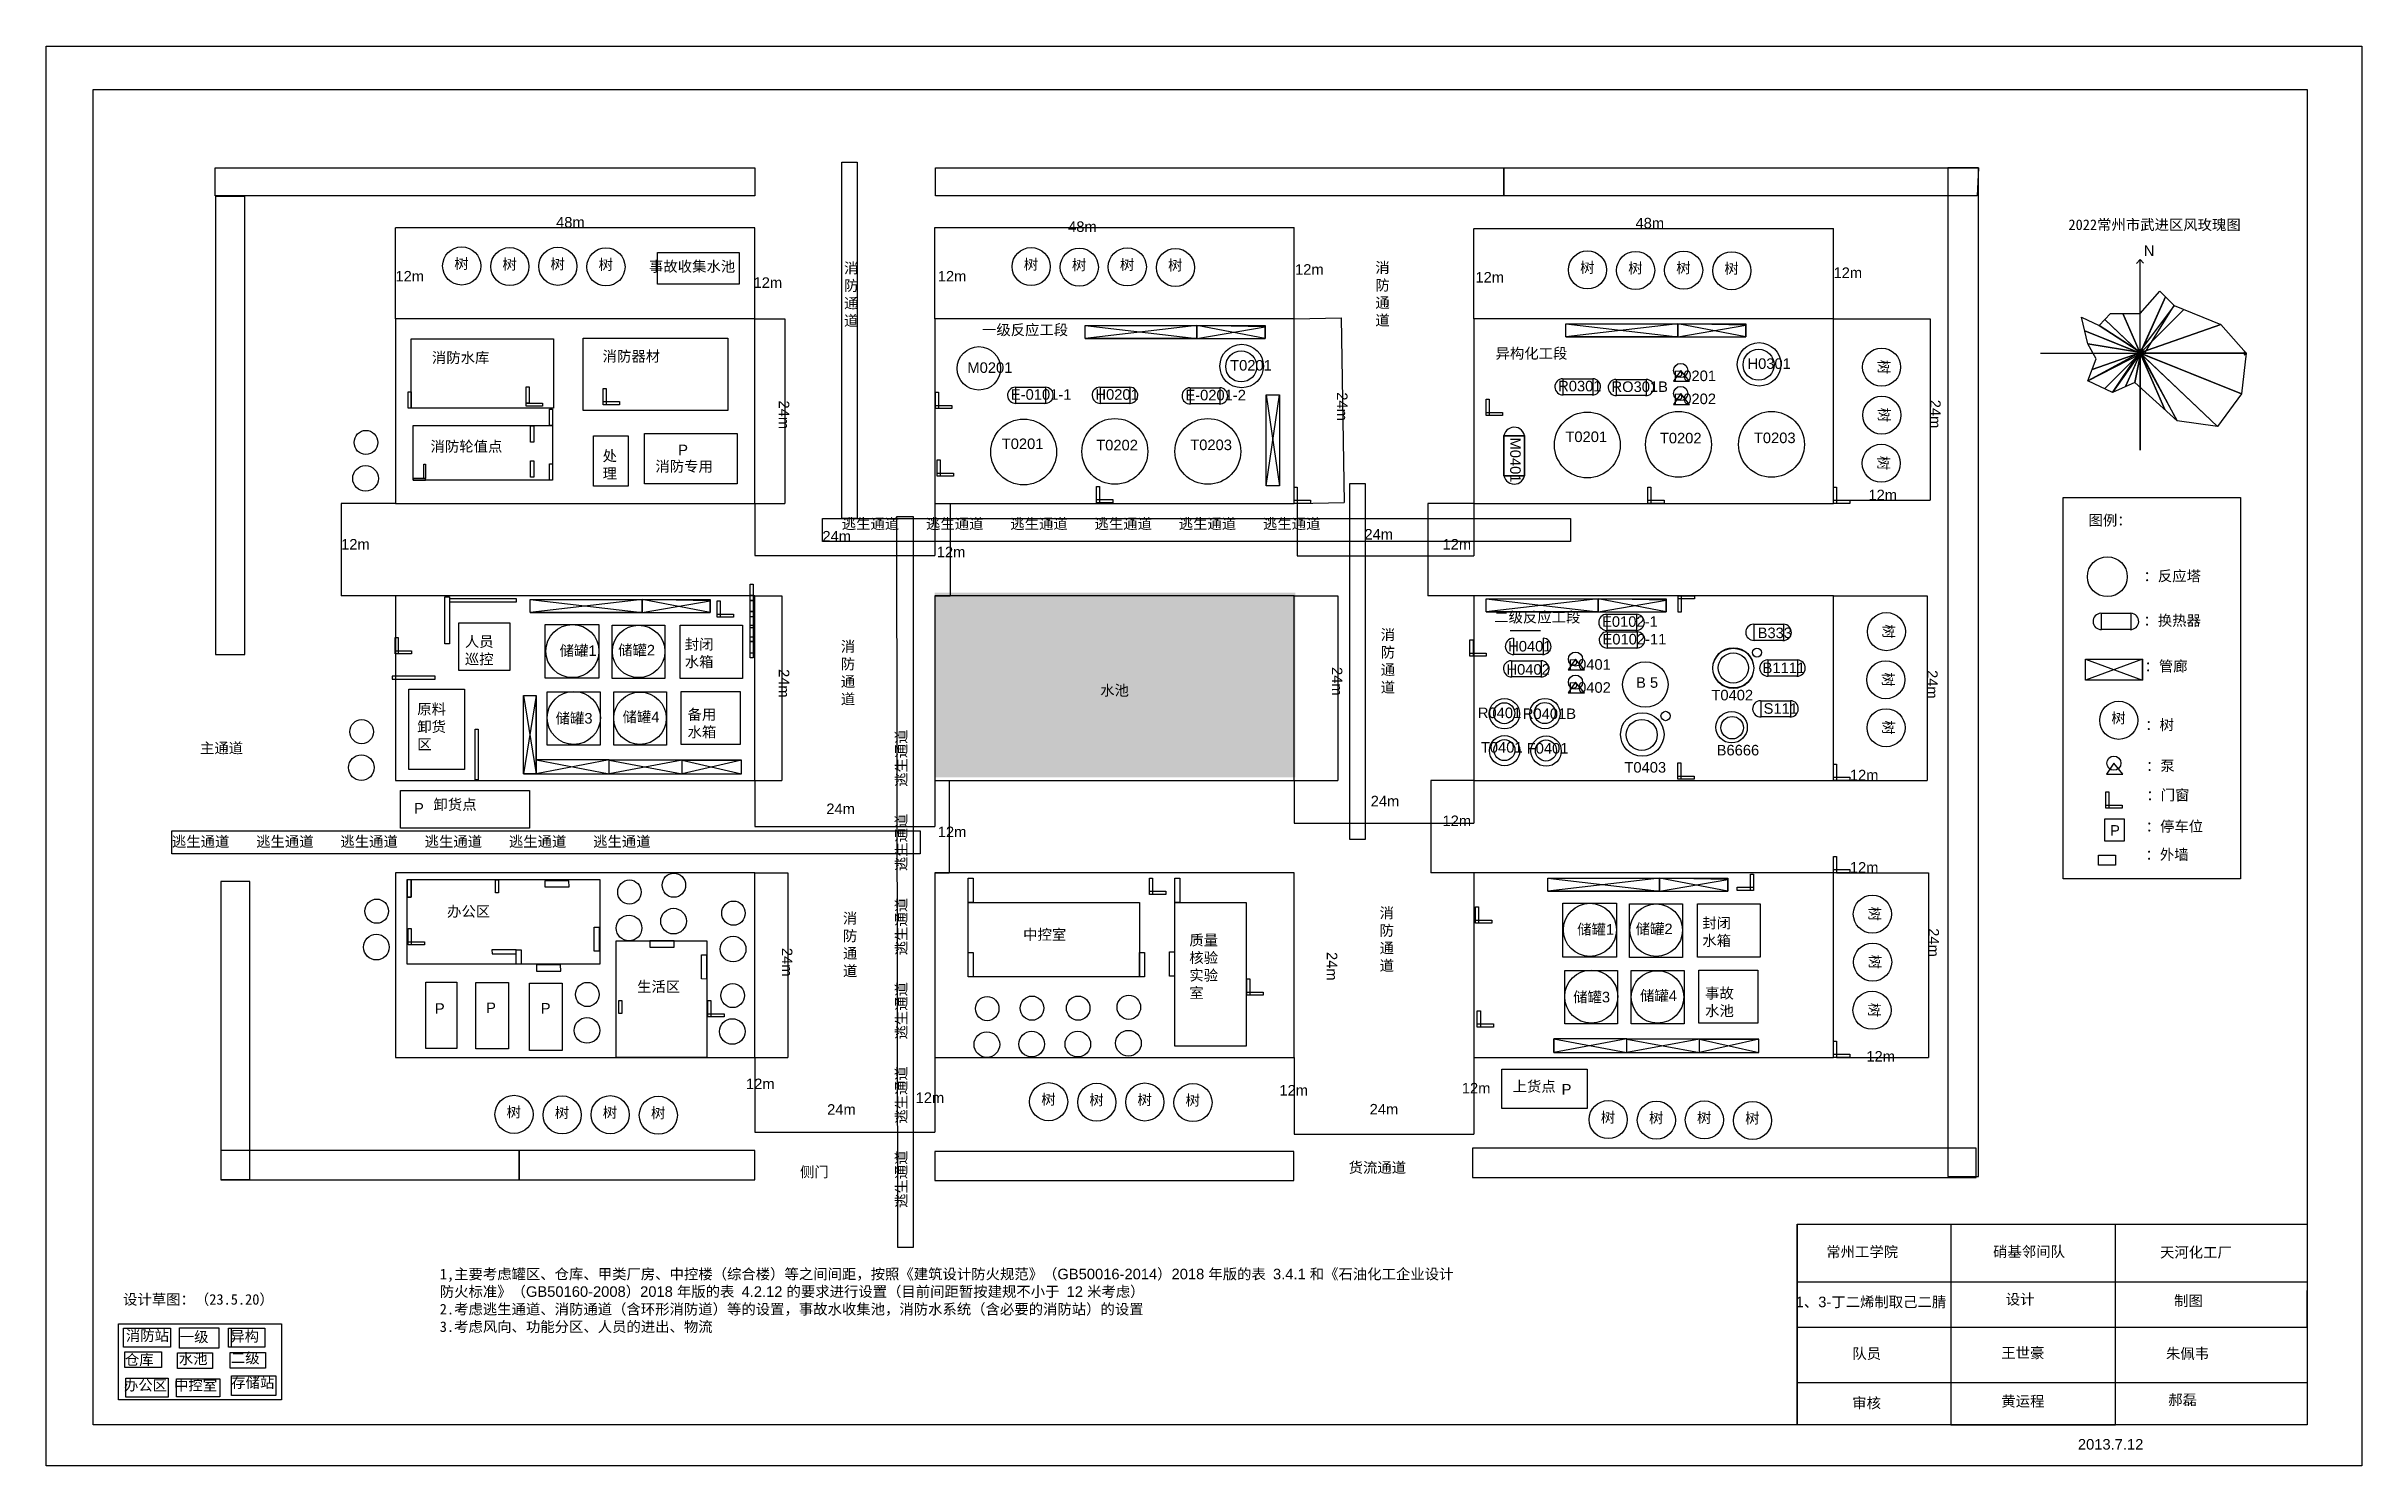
# Model space of a CAD drawing. Header units: millimetres. Extents: x 68964 to 349893, y 12019 to 184319.
import ezdxf

# ---------------------------------------------------------------- set-up
doc = ezdxf.new("R2010")
doc.units = ezdxf.units.MM
doc.styles.get("Standard").update_dxf_attribs({"font": 'arial.ttf'})
doc.dimstyles.new('ISO-25', dxfattribs={"dimtxt": 2.5, "dimasz": 2.5, "dimexe": 1.25, "dimexo": 0.625, "dimtad": 1, "dimtxsty": 'Standard', "dimcen": 2.5, "dimadec": 0, "dimazin": 0, "dimtfac": 1, "dimtmove": 0, "dimatfit": 3, "dimfxl": 1, "dimarcsym": 0})

msp = doc.modelspace()

# ---------------------------------------------------------------- texts
for s, p in [('消防站', (78623.825, 27165.969)), ('一级', (85159.032, 27022.934)), ('异构', (91288.77, 27094.452)), ('仓库', (78504.57, 24242.885)), ('水池', (85039.776, 24352.949)), ('二级', (91360.323, 24448.306)), ('办公区', (78385.314, 21134.664)), ('中控室', (84467.35, 21158.503)), ('存储站', (91408.025, 21468.412))]:
    msp.add_text(s, height=1277.7489).set_placement(p)
at = {"color": 3, "char_height": 1277.7489, "attachment_point": 1}
for s, width, insert in [('48m', 24273.97396, (130814.408, 163597.138)), ('48m', 24273.97396, (192941.348, 163062.971)), ('48m', 24273.97396, (261785.251, 163493.456)), ('12m', 6617.37893, (220476.611, 157871.231)), ('12m', 6617.37893, (285807.662, 157472.025)), ('12m', 6617.37893, (111322.187, 157046.184)), ('12m', 6617.37893, (154774.252, 156274.407)), ('12m', 6617.37893, (177127.29, 157046.184)), ('12m', 6617.37893, (242363.718, 156921.751)), ('12m', 6617.37893, (290046.071, 130492.114)), ('12m', 6617.37893, (104732.941, 124508.399)), ('12m', 6617.37893, (238365.599, 124508.399)), ('12m', 6617.37893, (177002.795, 123573.299)), ('12m', 6617.37893, (287789.899, 96493.899)), ('12m', 6617.37893, (238365.599, 90941.972)), ('12m', 6617.37893, (177127.29, 89602.676)), ('12m', 6617.37893, (287789.899, 85285.389)), ('12m', 6617.37893, (289797.077, 62351.516)), ('12m', 6617.37893, (153857.829, 59008.821)), ('12m', 6617.37893, (174438.364, 57326.981)), ('12m', 6617.37893, (218576.489, 58232.587)), ('12m', 6617.37893, (240710.269, 58491.332))]:
    msp.add_mtext_dynamic_manual_height_columns(s, width=width, gutter_width=6388.745, heights=[0], dxfattribs=dict(at, insert=insert))
at = {"color": 4, "attachment_point": 1}
for s, width, insert, char_height in [('{\\fSimSun|b0|i0|c134|p2;2022常州市武进区风玫瑰图}', 33123.08749, (314312.45, 163299.423), 1277.74893), ('N', 3581.00795, (323452.405, 160144.77), 1277.749), ('24m', 14816.8789, (163124.177, 125485.858), 1277.7489), ('24m', 14816.8789, (228892.441, 125718.381), 1277.7489), ('24m', 14816.8789, (229651.101, 93335.504), 1277.7489), ('24m', 14816.8789, (163600.862, 92399.011), 1277.7489), ('24m', 14816.8789, (163702.21, 55904.58), 1277.7489), ('24m', 14816.8789, (229524.677, 55932.724), 1277.7489)]:
    msp.add_mtext_dynamic_manual_height_columns(s, width=width, gutter_width=6388.745, heights=[0], dxfattribs=dict(at, insert=insert, char_height=char_height))
at = {"color": 3, "char_height": 1277.74893, "attachment_point": 1}
for insert in [(118460.863, 158570.465), (124302.753, 158500.224), (130128.762, 158531.385), (135970.652, 158461.143), (187556.975, 158492.951), (193398.866, 158422.71), (199224.874, 158453.871), (205066.765, 158383.629), (255057.65, 158096.564), (260899.541, 158026.323), (266725.549, 158057.484), (272567.44, 157987.242), (319520.282, 103418.877), (189680.461, 57126.552), (195522.352, 57056.311), (201348.36, 57087.472), (207190.251, 57017.23), (124812.342, 55587.101), (130654.233, 55516.86), (136480.241, 55548.021), (142322.132, 55477.779), (257573.281, 54949.378), (263415.172, 54879.136), (269241.18, 54910.297), (275083.071, 54840.056)]:
    msp.add_mtext('{\\fSimSun|b0|i0|c134|p2;树}', dxfattribs=dict(at, insert=insert))
at = {"color": 152, "true_color": 0x2776bb, "char_height": 1277.74893, "attachment_point": 1}
for s, width, insert in [('{\\fSimSun|b0|i0|c134|p2;事故收集水池}', 11184.51669, (142093.498, 158235.678)), ('{\\fSimSun|b0|i0|c134|p2;封闭水箱}', 4817.92067, (146430.332, 112368.253)), ('{\\fSimSun|b0|i0|c134|p2;备用水箱}', 4649.46215, (146767.25, 103848.517)), ('{\\fSimSun|b0|i0|c134|p2;封闭水箱}', 4817.92067, (269888.621, 78530.31)), ('{\\fSimSun|b0|i0|c134|p2;事故水池}', 4649.46215, (270225.538, 70010.574))]:
    msp.add_mtext_dynamic_manual_height_columns(s, width=width, gutter_width=6388.745, heights=[0], dxfattribs=dict(at, insert=insert))
at = {"color": 5, "char_height": 1277.74893, "attachment_point": 1}
for s, width, heights, insert in [('{\\fSimSun|b0|i0|c134|p2;消防通道}', 1277.74893, [0], (165753.411, 158043.814)), ('{\\fSimSun|b0|i0|c134|p2;消防通道}', 1277.74893, [0], (230217.851, 158093.212)), ('{\\fSimSun|b0|i0|c134|p2;消防通道}', 1277.74893, [0], (230867.693, 113536.346)), ('{\\fSimSun|b0|i0|c134|p2;消防通道}', 1277.74893, [0], (165363.506, 112107.408)), ('{\\fSimSun|b0|i0|c134|p2;水池}', 26176.00592, [7507.96], (196836.841, 106780.626)), ('{\\fSimSun|b0|i0|c134|p2;消防通道}', 1277.74893, [0], (165623.444, 79111.945)), ('{\\fSimSun|b0|i0|c134|p2;消防通道}', 1277.74893, [0], (230737.723, 79761.463))]:
    msp.add_mtext_dynamic_manual_height_columns(s, width=width, gutter_width=6388.745, heights=heights, dxfattribs=dict(at, insert=insert))
at = {"attachment_point": 1}
for s, width, heights, insert, char_height in [('{\\fSimSun|b0|i0|c134|p2;一级反应工段}', 11616.15263, [0], (182492.014, 150537.186), 1277.74893), ('T0201', 5083.72629, [0], (212600.045, 146233.603), 1277.7489), ('{\\fSimSun|b0|i0|c134|p2;异构化工段}', 20716.59068, [0], (244803.438, 147681.375), 1277.74893), ('H0301', 5083.72629, [0], (275373.588, 146439.291), 1277.7489), ('M0201', 5083.72629, [0], (180719.47, 145950.966), 1277.7489), ('R0301', 3648.43933, [0], (252400.934, 143714.436), 1277.7489), ('RO301B', 3648.43933, [0], (258873.465, 143636.791), 1277.7489), ('P0201', 3116.93856, [0], (266390.525, 144956.116), 1277.7489), ('E-0101-1', 3648.43933, [0], (185997.32, 142695.506), 1277.7489), ('H0201', 3648.43933, [0], (196257.019, 142690.589), 1277.7489), ('E-0201-2', 3648.43933, [0], (207171.594, 142617.862), 1277.7489), ('P0202', 3116.93856, [0], (266390.525, 142160.928), 1277.7489), ('T0201', 2660.73968, [0], (184887.887, 136707.168), 1277.7489), ('T0202', 2660.73968, [0], (196350.457, 136548.776), 1277.7489), ('T0203', 2660.73968, [0], (207757.788, 136576.383), 1277.7489), ('T0201', 2660.73968, [0], (253275.875, 137558.357), 1277.7489), ('T0202', 2660.73968, [0], (264738.445, 137399.965), 1277.7489), ('T0203', 2660.73968, [0], (276145.776, 137427.572), 1277.7489), ('{\\fSimSun|b0|i0|c134|p2;二级反应工段}', 15339.05766, [0], (244639.777, 115658.769), 1277.74893), ('{\\fSimSun|b0|i0|c134|p2;人员巡控}', 4545.61856, [0], (119750.186, 112695.531), 1277.74893), ('E0102-1', 3648.43933, [0], (257727.112, 115126.511), 1277.7489), ('E0102-11', 3648.43933, [0], (257782.216, 112987.982), 1277.7489), ('B333', 7720.7831, [1778.548], (276602.799, 113755.493), 1277.7489), ('{\\fSimSun|b0|i0|c134|p2;储罐}1', 5015.61497, [0], (131251.007, 111597.779), 1277.74893), ('{\\fSimSun|b0|i0|c134|p2;储罐}2', 5015.61497, [0], (138346.267, 111659.272), 1277.74893), ('H0401', 5679.64839, [0], (246332.826, 112133.496), 1277.7489), ('P0401', 3116.93856, [0], (253629.307, 109919.86), 1277.7489), ('H0402', 5679.64839, [0], (246127.071, 109316.349), 1277.7489), ('P0402', 3116.93856, [0], (253629.307, 107124.672), 1277.7489), ('B 5 ', 3218.09346, [0], (261852.482, 107723.7), 1277.7489), ('B1111', 5212.45318, [0], (277201.466, 109505.559), 1277.7489), ('{\\fSimSun|b0|i0|c134|p2;原料卸货区}', 4588.10143, [0], (113972.577, 104500.539), 1277.74893), ('R0401', 3116.93856, [0], (242658.188, 104047.438), 1277.7489), ('R0401B', 3116.93856, [0], (248119.731, 103939.584), 1277.7489), ('T0402', 6627.77205, [0], (270992.036, 106199.507), 1277.7489), ('S111', 2700.95428, [0], (277326.745, 104576.335), 1277.7489), ('{\\fSimSun|b0|i0|c134|p2;储罐}3', 5015.61497, [0], (130761.679, 103385.622), 1277.74893), ('{\\fSimSun|b0|i0|c134|p2;储罐}4', 5015.61497, [0], (138876.374, 103550.267), 1277.74893), ('T0401', 2874.99364, [0], (243023.619, 99855.807), 1277.7489), ('F0401', 3116.93856, [0], (248580.632, 99738.247), 1277.7489), ('B6666', 6015.83205, [0], (271630.88, 99518.719), 1277.7489), ('T0403', 6627.77205, [0], (260438.049, 97431.865), 1277.7489), ('{\\fSimSun|b0|i0|c134|p2;办公区}', 16444.90866, [0], (117591.011, 79938.504), 1277.74893), ('{\\fSimSun|b0|i0|c134|p2;中控室}', 12221.14862, [0], (187481.373, 77135.693), 1277.74893), ('{\\fSimSun|b0|i0|c134|p2;质量核验实验室}', 5042.29169, [0], (207650.541, 76452.335), 1277.74893), ('{\\fSimSun|b0|i0|c134|p2;储罐}1', 5015.61497, [0], (254709.296, 77759.836), 1277.74893), ('{\\fSimSun|b0|i0|c134|p2;储罐}2', 5015.61497, [0], (261804.556, 77821.329), 1277.74893), ('{\\fSimSun|b0|i0|c134|p2;生活区}', 5179.49884, [0], (140639.781, 70814.219), 1277.74893), ('{\\fSimSun|b0|i0|c134|p2;储罐}3', 5015.61497, [0], (254219.968, 69547.679), 1277.74893), ('{\\fSimSun|b0|i0|c134|p2;储罐}4', 5015.61497, [0], (262334.662, 69712.324), 1277.74893), ('{\\fSimSun|b0|i0|c134|p2;天河化工厂}', 14284.26407, [0], (325422.617, 38559.723), 1277.74893), ('{\\fSimSun|b0|i0|c134|p2;设计}', 13380.19523, [0], (306708.422, 32866.958), 1277.74893), ('{\\fSimSun|b0|i0|c134|p2;制图}', 7774.97936, [0], (327140.345, 32686.234), 1277.74893), ('{\\fSimSun|b0|i0|c134|p2;黄运程}', 9395.59402, [0], (306169.335, 20487.452), 1277.74893)]:
    msp.add_mtext_dynamic_manual_height_columns(s, width=width, gutter_width=6388.745, heights=heights, dxfattribs=dict(at, insert=insert, char_height=char_height))
at = {"color": 85, "true_color": 0x58ba48, "char_height": 1277.74893, "attachment_point": 1}
for s, width, insert in [('{\\fSimSun|b0|i0|c134|p2;消防水库}', 12451.32276, (115753.092, 147166.361)), ('{\\fSimSun|b0|i0|c134|p2;消防器材}', 13777.7524, (136462.509, 147337.427)), ('{\\fSimSun|b0|i0|c134|p2;消防轮值点}', 9541.73549, (115581.939, 136389.184)), ('{\\fSimSun|b0|i0|c134|p2;处理}', 2267.76645, (136462.509, 135234.486))]:
    msp.add_mtext_dynamic_manual_height_columns(s, width=width, gutter_width=6388.745, heights=[0], dxfattribs=dict(at, insert=insert))
at = {"color": 3, "char_height": 1277.74893, "attachment_point": 1, "rotation": 270}
for insert in [(292555.973, 146270.151), (292587.134, 140444.143), (292516.893, 134602.252), (293141.93, 114162.628), (293071.688, 108320.737), (293102.849, 102494.729), (291441.033, 79873.364), (291472.194, 74047.355), (291401.953, 68205.465)]:
    msp.add_mtext('{\\fSimSun|b0|i0|c134|p2;树}', dxfattribs=dict(at, insert=insert))
at = {"color": 3, "char_height": 1277.7489, "attachment_point": 1, "rotation": 270.07904335}
for insert in [(159113.233, 141324.789), (226839.602, 142320.265), (298806.894, 141416.373), (159113.233, 108722.945), (226217.116, 108971.815), (298442.43, 108598.51), (298604.867, 77262.392), (159486.725, 74876.757), (225594.63, 74379.019)]:
    msp.add_mtext_dynamic_manual_height_columns('24m', width=4473.86416, gutter_width=6388.745, heights=[0], dxfattribs=dict(at, insert=insert))
at = {"color": 40, "true_color": 0xf8d731, "attachment_point": 1}
for s, width, insert, char_height in [('P', 4759.21118, (145633.607, 135962.714), 1277.749), ('{\\fSimSun|b0|i0|c134|p2;消防专用}', 9580.40545, (142865.197, 133970.248), 1277.74893), ('{\\fSimSun|b0|i0|c134|p2;卸货点}', 9827.73317, (115941.126, 92919.117), 1277.74893), ('P', 1520.00523, (113575.807, 92465.389), 1277.749), ('{\\fSimSun|b0|i0|c134|p2;：停车位}', 7933.44778, (323682.521, 90272.912), 1277.74893), ('P', 1520.00523, (319368.964, 89775.388), 1277.749), ('P', 1520.00523, (116112.437, 68155.457), 1277.749), ('P', 1520.00523, (122328.173, 68239.516), 1277.749), ('P', 1520.00523, (128951.054, 68185.257), 1277.749), ('{\\fSimSun|b0|i0|c134|p2;上货点}', 5863.25355, (246867.926, 58701.079), 1277.74893), ('P', 1520.00523, (252816.04, 58356.102), 1277.749)]:
    msp.add_mtext_dynamic_manual_height_columns(s, width=width, gutter_width=6388.745, heights=[0], dxfattribs=dict(at, insert=insert, char_height=char_height))
at = {"insert": (247854.285, 136827.001), "char_height": 1277.7489, "attachment_point": 1, "rotation": 270}
msp.add_mtext_dynamic_manual_height_columns('M0401', width=4753.23371, gutter_width=6388.745, heights=[0], dxfattribs=at)
at = {"color": 2, "char_height": 1277.74893, "attachment_point": 1}
for insert in [(165479.304, 126998.192), (84201.183, 88421.694)]:
    msp.add_mtext_dynamic_manual_height_columns('{\\fSimSun|b0|i0|c134|p2;逃生通道^I逃生通道^I逃生通道^I逃生通道^I逃生通道^I逃生通道}', width=68104.6638, gutter_width=6388.745, heights=[0], dxfattribs=dict(at, insert=insert))
at = {"color": 7, "true_color": 0xffffff, "char_height": 1277.74893, "attachment_point": 1}
for s, width, insert in [('{\\fSimSun|b0|i0|c134|p2;图例：}', 10561.70788, (316750.903, 127423.902)), ('{\\fSimSun|b0|i0|c134|p2;：反应塔}', 9430.82684, (323421.424, 120662.29)), ('{\\fSimSun|b0|i0|c134|p2;：换热器}', 10305.85261, (323415.076, 115262.618))]:
    msp.add_mtext_dynamic_manual_height_columns(s, width=width, gutter_width=6388.745, heights=[0], dxfattribs=dict(at, insert=insert))
at = {"color": 146, "true_color": 0x105689, "char_height": 1277.74893, "attachment_point": 1}
for s, width, insert in [('{\\fSimSun|b0|i0|c134|p2;：管廊}', 8630.26252, (323540.358, 109712.609)), ('{\\fSimSun|b0|i0|c134|p2;\\C3;：树}', 7683.41612, (323622.826, 102595.309)), ('{\\fSimSun|b0|i0|c134|p2;\\C256;：泵}', 9546.06507, (323718.091, 97622.326)), ('{\\fSimSun|b0|i0|c134|p2;\\C6;：门窗}', 7394.50467, (323768.693, 94066.476))]:
    msp.add_mtext_dynamic_manual_height_columns(s, width=width, gutter_width=6388.745, heights=[0], dxfattribs=dict(at, insert=insert))
at = {"color": 2, "insert": (172064.588, 43313.013), "char_height": 1277.74893, "attachment_point": 1, "rotation": 90}
msp.add_mtext_dynamic_manual_height_columns('{\\fSimSun|b0|i0|c134|p2;逃生通道^I逃生通道^I逃生通道^I逃生通道^I逃生通道^I逃生通道}', width=68104.6638, gutter_width=6388.745, heights=[0], dxfattribs=at)
at = {"color": 2, "true_color": 0xf1eb1f, "attachment_point": 1}
for s, width, heights, insert, char_height in [('{\\fSimSun|b0|i0|c134|p2;主通道}', 11873.74056, [0], (87608.339, 99767.524), 1277.74893), ('{\\fSimSun|b0|i0|c134|p2;侧门}', 11873.74056, [0], (160412.313, 48327.016), 1277.74893), ('{\\fSimSun|b0|i0|c134|p2;货流通道}', 11873.74056, [0], (226976.085, 48854.314), 1277.74893), ('{\\fSimSun|b0|i0|c134|p2;\\C256;常州工学院}', 17275.08983, [0], (284928.888, 38626.792), 1277.74893), ('{\\fSimSun|b0|i0|c134|p2;\\C256;硝基邻间队}', 13380.19811, [0], (305171.506, 38650.084), 1277.74893), ('{\\C256;1\\fSimSun|b0|i0|c134|p2;、\\fArial|b0|i0|c0|p34;3-\\fSimSun|b0|i0|c134|p2;丁二烯制取己二腈}', 22594.98067, [4.547e-13], (281220.423, 32541.045), 1277.74893), ('{\\fSimSun|b0|i0|c134|p2;\\C256;队员}', 8762.75246, [0], (288091.334, 26270.577), 1277.74893), ('{\\fSimSun|b0|i0|c134|p2;\\C256;王世豪}', 10396.77295, [0], (306165.982, 26360.938), 1277.74893), ('{\\fSimSun|b0|i0|c134|p2;\\C256;朱佩韦}', 13018.5723, [0], (326145.869, 26270.577), 1277.74893), ('{\\fSimSun|b0|i0|c134|p2;\\C256;审核}', 16854.8128, [0], (288084.631, 20267.353), 1277.74893), ('{\\fSimSun|b0|i0|c134|p2;\\C256;郝磊}', 16854.8128, [0], (326417.091, 20668.173), 1277.74893), ('2013.7.12', 29666.06182, [0], (315459.963, 15257.137), 1277.7489)]:
    msp.add_mtext_dynamic_manual_height_columns(s, width=width, gutter_width=6388.745, heights=heights, dxfattribs=dict(at, insert=insert, char_height=char_height))
at = {"color": 6, "char_height": 1277.74893, "attachment_point": 1}
for s, width, heights, insert in [('{\\fSimSun|b0|i0|c134|p2;：外墙}', 8074.92106, [0], (323658.572, 86851.838)), ('{\\fSimSun|b0|i0|c134|p2;1,主要考虑罐区、仓库、甲类厂房、中控楼（综合楼）等之间间距，按照《建筑设计防火规范》（}GB50016-2014{\\fSimSun|b0|i0|c134|p2;）}2018 {\\fSimSun|b0|i0|c134|p2;年版的表 }3.4.1 {\\fSimSun|b0|i0|c134|p2;和《石油化工企业设计\\P防火标准》（}GB50160-2008{\\fSimSun|b0|i0|c134|p2;）}2018 {\\fSimSun|b0|i0|c134|p2;年版的表 }4.2.12 {\\fSimSun|b0|i0|c134|p2;的要求进行设置（目前间距暂按建规不小于 }12 {\\fSimSun|b0|i0|c134|p2;米考虑）\\P2.考虑逃生通道、消防通道（含环形消防道）等的设置，事故水收集池，消防水系统（含必要的消防站）的设置\\P3.考虑风向、功能分区、人员的进出、物流}', 130249.05045, [8780.062], (116702.848, 35924.618))]:
    msp.add_mtext_dynamic_manual_height_columns(s, width=width, gutter_width=6388.745, heights=heights, dxfattribs=dict(at, insert=insert))
at = {"color": 242, "insert": (78280.342, 32849.222), "char_height": 1277.74893, "attachment_point": 1}
msp.add_mtext_dynamic_manual_height_columns('{\\fSimSun|b0|i0|c134|p2;设计草图：（23.5.20）}', width=17529.9793, gutter_width=6388.745, heights=[0], dxfattribs=at)

# ---------------------------------------------------------------- blocks, each defined once
blk = doc.blocks.new('*U41')
blk.add_lwpolyline([(-21811, -11209), (21811, -11209), (21811, 11209), (-21811, 11209)], close=True)
blk = doc.blocks.new('*U42')
at = {"color": 0, "linetype": 'ByBlock', "lineweight": -2, "transparency": 16777216}
for p in [(0, 67251), (65432, 67251), (130864, 67251), (0, 33626), (65432, 33626), (130864, 33626), (0, 0), (65432, 0), (130864, 0)]:
    blk.add_blockref('*U41', p, dxfattribs=at)
blk = doc.blocks.new('*D48')
at = {"color": 0, "lineweight": -2, "transparency": 16777216}
for p, q in [((128405, 96005), (128405, 105530)), ((128406, 105532), (128406, 105532)), ((126856, 96002), (128406, 96002))]:
    blk.add_line(p, q, dxfattribs=at)
at = {"color": 0, "transparency": 16777216}
for points in [[(128405, 105530), (128406, 105530), (128405, 105532)], [(128405, 96005), (128406, 96005), (128405, 96002)]]:
    blk.add_solid(points, dxfattribs=at)
at = {"layer": 'Defpoints', "color": 0, "transparency": 16777216}
for p in [(128405, 105532), (128405, 105532), (126855, 96002)]:
    blk.add_point(p, dxfattribs=at)
at = {"color": 0, "transparency": 16777216, "insert": (128403, 100767), "char_height": 2.5, "attachment_point": 5, "rotation": 90}
blk.add_mtext('9529,98', dxfattribs=at)
blk = doc.blocks.new('*D47')
at = {"color": 0, "lineweight": -2, "transparency": 16777216}
for p, q in [((127681, 117166), (141255, 117166)), ((141253, 117163), (141253, 115582)), ((141254, 115580), (141255, 115580))]:
    blk.add_line(p, q, dxfattribs=at)
at = {"color": 0, "transparency": 16777216}
for points in [[(141253, 117163), (141254, 117163), (141253, 117166)], [(141253, 115582), (141254, 115582), (141253, 115580)]]:
    blk.add_solid(points, dxfattribs=at)
at = {"layer": 'Defpoints', "color": 0, "transparency": 16777216}
for p in [(127681, 117166), (141253, 115580), (141253, 115580)]:
    blk.add_point(p, dxfattribs=at)
at = {"color": 0, "transparency": 16777216, "insert": (141251, 116373), "char_height": 2.5, "attachment_point": 5, "rotation": 90}
blk.add_mtext('1586,06', dxfattribs=at)
blk = doc.blocks.new('*D54')
at = {"color": 0, "lineweight": -2, "transparency": 16777216}
for p, q in [((251140, 83328), (264713, 83328)), ((264711, 81742), (264710, 81742)), ((264712, 83325), (264712, 81744))]:
    blk.add_line(p, q, dxfattribs=at)
at = {"color": 0, "transparency": 16777216}
for points in [[(264711, 83325), (264712, 83325), (264712, 83328)], [(264711, 81744), (264712, 81744), (264712, 81742)]]:
    blk.add_solid(points, dxfattribs=at)
at = {"layer": 'Defpoints', "color": 0, "transparency": 16777216}
for p in [(251139, 83328), (264712, 81742), (264712, 81742)]:
    blk.add_point(p, dxfattribs=at)
at = {"color": 0, "transparency": 16777216, "insert": (264709, 82535), "char_height": 2.5, "attachment_point": 5, "rotation": 90}
blk.add_mtext('1586,06', dxfattribs=at)
blk = doc.blocks.new('*D106')
at = {"color": 0, "lineweight": -2, "transparency": 16777216}
for p, q in [((111322, 151254), (111322, 162297)), ((154941, 162296), (111325, 162296)), ((154944, 151254), (154944, 162297))]:
    blk.add_line(p, q, dxfattribs=at)
at = {"color": 0, "transparency": 16777216}
for points in [[(111325, 162297), (111325, 162296), (111322, 162296)], [(154941, 162297), (154941, 162296), (154944, 162296)]]:
    blk.add_solid(points, dxfattribs=at)
at = {"layer": 'Defpoints', "color": 0, "transparency": 16777216}
for p in [(111322, 162296), (111322, 151253), (154944, 151253)]:
    blk.add_point(p, dxfattribs=at)
at = {"color": 0, "transparency": 16777216, "insert": (133133, 162298), "char_height": 2.5, "attachment_point": 5}
blk.add_mtext('43621,37', dxfattribs=at)
blk = doc.blocks.new('*D107')
at = {"color": 0, "lineweight": -2, "transparency": 16777216}
for p, q in [((111322, 128836), (104732, 128836)), ((104734, 128834), (104734, 117630)), ((111322, 117628), (104732, 117628))]:
    blk.add_line(p, q, dxfattribs=at)
at = {"color": 0, "transparency": 16777216}
for points in [[(104733, 128834), (104734, 128834), (104734, 128836)], [(104733, 117630), (104734, 117630), (104734, 117628)]]:
    blk.add_solid(points, dxfattribs=at)
at = {"layer": 'Defpoints', "color": 0, "transparency": 16777216}
for p in [(111322, 128836), (104734, 117628), (111322, 117628)]:
    blk.add_point(p, dxfattribs=at)
at = {"color": 0, "transparency": 16777216, "insert": (104731, 123232), "char_height": 2.5, "attachment_point": 5, "rotation": 90}
blk.add_mtext('11208,51', dxfattribs=at)
blk = doc.blocks.new('*D108')
at = {"color": 0, "lineweight": -2, "transparency": 16777216}
for p, q in [((176754, 151254), (176754, 162318)), ((176757, 162316), (220373, 162316)), ((220376, 151254), (220376, 162318))]:
    blk.add_line(p, q, dxfattribs=at)
at = {"color": 0, "transparency": 16777216}
for points in [[(176757, 162317), (176757, 162316), (176754, 162316)], [(220373, 162317), (220373, 162316), (220376, 162316)]]:
    blk.add_solid(points, dxfattribs=at)
at = {"layer": 'Defpoints', "color": 0, "transparency": 16777216}
for p in [(220376, 162316), (176754, 151253), (220376, 151253)]:
    blk.add_point(p, dxfattribs=at)
at = {"color": 0, "transparency": 16777216, "insert": (198565, 162318), "char_height": 2.5, "attachment_point": 5}
blk.add_mtext('43621,37', dxfattribs=at)
blk = doc.blocks.new('*D109')
at = {"color": 0, "lineweight": -2, "transparency": 16777216}
for p, q in [((242186, 151254), (242186, 162194)), ((242189, 162192), (285805, 162192)), ((285808, 151254), (285808, 162194))]:
    blk.add_line(p, q, dxfattribs=at)
at = {"color": 0, "transparency": 16777216}
for points in [[(242189, 162193), (242189, 162192), (242186, 162192)], [(285805, 162193), (285805, 162192), (285808, 162192)]]:
    blk.add_solid(points, dxfattribs=at)
at = {"layer": 'Defpoints', "color": 0, "transparency": 16777216}
for p in [(285808, 162192), (242186, 151253), (285808, 151253)]:
    blk.add_point(p, dxfattribs=at)
at = {"color": 0, "transparency": 16777216, "insert": (263997, 162195), "char_height": 2.5, "attachment_point": 5}
blk.add_mtext('43621,37', dxfattribs=at)
blk = doc.blocks.new('*D110')
at = {"color": 0, "lineweight": -2, "transparency": 16777216}
for p, q in [((285808, 151253), (297529, 151253)), ((297528, 151251), (297528, 129212)), ((285808, 129209), (297529, 129209))]:
    blk.add_line(p, q, dxfattribs=at)
at = {"color": 0, "transparency": 16777216}
for points in [[(297527, 151251), (297528, 151251), (297528, 151253)], [(297527, 129212), (297528, 129212), (297528, 129209)]]:
    blk.add_solid(points, dxfattribs=at)
at = {"layer": 'Defpoints', "color": 0, "transparency": 16777216}
for p in [(285808, 151253), (285808, 129209), (297528, 129209)]:
    blk.add_point(p, dxfattribs=at)
at = {"color": 0, "transparency": 16777216, "insert": (297526, 140231), "char_height": 2.5, "attachment_point": 5, "rotation": 90}
blk.add_mtext('22044,33', dxfattribs=at)
blk = doc.blocks.new('*D111')
at = {"color": 0, "lineweight": -2, "transparency": 16777216}
for p, q in [((285808, 117628), (297157, 117628)), ((297156, 117625), (297156, 95213)), ((285808, 95211), (297157, 95211))]:
    blk.add_line(p, q, dxfattribs=at)
at = {"color": 0, "transparency": 16777216}
for points in [[(297155, 117625), (297156, 117625), (297156, 117628)], [(297155, 95213), (297156, 95213), (297156, 95211)]]:
    blk.add_solid(points, dxfattribs=at)
at = {"layer": 'Defpoints', "color": 0, "transparency": 16777216}
for p in [(285808, 117628), (285808, 95211), (297156, 95211)]:
    blk.add_point(p, dxfattribs=at)
at = {"color": 0, "transparency": 16777216, "insert": (297154, 106419), "char_height": 2.5, "attachment_point": 5, "rotation": 90}
blk.add_mtext('22417,02', dxfattribs=at)
blk = doc.blocks.new('*D112')
at = {"color": 0, "lineweight": -2, "transparency": 16777216}
for p, q in [((286181, 84002), (297324, 84002)), ((297323, 84000), (297323, 61588)), ((286181, 61585), (297324, 61585))]:
    blk.add_line(p, q, dxfattribs=at)
at = {"color": 0, "transparency": 16777216}
for points in [[(297322, 84000), (297323, 84000), (297323, 84002)], [(297322, 61588), (297323, 61588), (297323, 61585)]]:
    blk.add_solid(points, dxfattribs=at)
at = {"layer": 'Defpoints', "color": 0, "transparency": 16777216}
for p in [(286180, 84002), (286180, 61585), (297323, 61585)]:
    blk.add_point(p, dxfattribs=at)
at = {"color": 0, "transparency": 16777216, "insert": (297320, 72794), "char_height": 2.5, "attachment_point": 5, "rotation": 90}
blk.add_mtext('22417,02', dxfattribs=at)
blk = doc.blocks.new('*D113')
at = {"color": 0, "lineweight": -2, "transparency": 16777216}
for p, q in [((242186, 128836), (236581, 128836)), ((236582, 128834), (236582, 117630)), ((242186, 117628), (236581, 117628))]:
    blk.add_line(p, q, dxfattribs=at)
at = {"color": 0, "transparency": 16777216}
for points in [[(236582, 128834), (236582, 128834), (236582, 128836)], [(236582, 117630), (236582, 117630), (236582, 117628)]]:
    blk.add_solid(points, dxfattribs=at)
at = {"layer": 'Defpoints', "color": 0, "transparency": 16777216}
for p in [(242186, 128836), (236582, 117628), (242186, 117628)]:
    blk.add_point(p, dxfattribs=at)
at = {"color": 0, "transparency": 16777216, "insert": (236580, 123232), "char_height": 2.5, "attachment_point": 5, "rotation": 90}
blk.add_mtext('11208,51', dxfattribs=at)
blk = doc.blocks.new('*D114')
at = {"color": 0, "lineweight": -2, "transparency": 16777216}
for p, q in [((242186, 95211), (236963, 95211)), ((236964, 95208), (236964, 84005)), ((242186, 84002), (236963, 84002))]:
    blk.add_line(p, q, dxfattribs=at)
at = {"color": 0, "transparency": 16777216}
for points in [[(236964, 95208), (236965, 95208), (236964, 95211)], [(236964, 84005), (236965, 84005), (236964, 84002)]]:
    blk.add_solid(points, dxfattribs=at)
at = {"layer": 'Defpoints', "color": 0, "transparency": 16777216}
for p in [(242186, 95211), (236964, 84002), (242186, 84002)]:
    blk.add_point(p, dxfattribs=at)
at = {"color": 0, "transparency": 16777216, "insert": (236962, 89607), "char_height": 2.5, "attachment_point": 5, "rotation": 90}
blk.add_mtext('11208,51', dxfattribs=at)
blk = doc.blocks.new('*D135')
at = {"color": 0, "lineweight": -2, "transparency": 16777216}
for p, q in [((220376, 151253), (226083, 151348)), ((226082, 151346), (226454, 128934)), ((220749, 128836), (226455, 128931))]:
    blk.add_line(p, q, dxfattribs=at)
at = {"color": 0, "transparency": 16777216}
for points in [[(226082, 151346), (226081, 151346), (226082, 151348)], [(226455, 128934), (226454, 128934), (226454, 128931)]]:
    blk.add_solid(points, dxfattribs=at)
at = {"layer": 'Defpoints', "color": 0, "transparency": 16777216}
for p in [(220376, 151253), (220748, 128836), (226454, 128931)]:
    blk.add_point(p, dxfattribs=at)
at = {"color": 0, "transparency": 16777216, "insert": (226270, 140140), "char_height": 2.5, "attachment_point": 5, "rotation": 270.95247}
blk.add_mtext('22420,12', dxfattribs=at)
blk = doc.blocks.new('*D136')
at = {"color": 0, "lineweight": -2, "transparency": 16777216}
for p, q in [((220376, 117628), (225682, 117628)), ((225681, 117625), (225681, 95213)), ((220376, 95211), (225682, 95211))]:
    blk.add_line(p, q, dxfattribs=at)
at = {"color": 0, "transparency": 16777216}
for points in [[(225681, 117625), (225682, 117625), (225681, 117628)], [(225681, 95213), (225682, 95213), (225681, 95211)]]:
    blk.add_solid(points, dxfattribs=at)
at = {"layer": 'Defpoints', "color": 0, "transparency": 16777216}
for p in [(220376, 117628), (220376, 95211), (225681, 95211)]:
    blk.add_point(p, dxfattribs=at)
at = {"color": 0, "transparency": 16777216, "insert": (225679, 106419), "char_height": 2.5, "attachment_point": 5, "rotation": 90}
blk.add_mtext('22417,02', dxfattribs=at)
blk = doc.blocks.new('*D138')
at = {"color": 0, "lineweight": -2, "transparency": 16777216}
for p, q in [((176755, 128836), (178623, 128836)), ((178621, 128834), (178621, 117630)), ((176755, 117628), (178623, 117628))]:
    blk.add_line(p, q, dxfattribs=at)
at = {"color": 0, "transparency": 16777216}
for points in [[(178621, 128834), (178622, 128834), (178621, 128836)], [(178621, 117630), (178622, 117630), (178621, 117628)]]:
    blk.add_solid(points, dxfattribs=at)
at = {"layer": 'Defpoints', "color": 0, "transparency": 16777216}
for p in [(176754, 128836), (176754, 117628), (178621, 117628)]:
    blk.add_point(p, dxfattribs=at)
at = {"color": 0, "transparency": 16777216, "insert": (178619, 123232), "char_height": 2.5, "attachment_point": 5, "rotation": 90}
blk.add_mtext('11208,51', dxfattribs=at)
blk = doc.blocks.new('*D139')
at = {"color": 0, "lineweight": -2, "transparency": 16777216}
for p, q in [((176755, 95211), (178498, 95211)), ((178497, 95208), (178497, 84005)), ((176755, 84002), (178498, 84002))]:
    blk.add_line(p, q, dxfattribs=at)
at = {"color": 0, "transparency": 16777216}
for points in [[(178496, 95208), (178497, 95208), (178497, 95211)], [(178496, 84005), (178497, 84005), (178497, 84002)]]:
    blk.add_solid(points, dxfattribs=at)
at = {"layer": 'Defpoints', "color": 0, "transparency": 16777216}
for p in [(176754, 95211), (176754, 84002), (178497, 84002)]:
    blk.add_point(p, dxfattribs=at)
at = {"color": 0, "transparency": 16777216, "insert": (178495, 89607), "char_height": 2.5, "attachment_point": 5, "rotation": 90}
blk.add_mtext('11208,51', dxfattribs=at)
blk = doc.blocks.new('*D140')
at = {"color": 0, "lineweight": -2, "transparency": 16777216}
for p, q in [((154944, 117628), (158205, 117628)), ((158204, 117625), (158204, 95213)), ((154944, 95211), (158205, 95211))]:
    blk.add_line(p, q, dxfattribs=at)
at = {"color": 0, "transparency": 16777216}
for points in [[(158203, 117625), (158204, 117625), (158204, 117628)], [(158203, 95213), (158204, 95213), (158204, 95211)]]:
    blk.add_solid(points, dxfattribs=at)
at = {"layer": 'Defpoints', "color": 0, "transparency": 16777216}
for p in [(154944, 117628), (154944, 95211), (158204, 95211)]:
    blk.add_point(p, dxfattribs=at)
at = {"color": 0, "transparency": 16777216, "insert": (158202, 106419), "char_height": 2.5, "attachment_point": 5, "rotation": 90}
blk.add_mtext('22417,02', dxfattribs=at)
blk = doc.blocks.new('*D141')
at = {"color": 0, "lineweight": -2, "transparency": 16777216}
for p, q in [((154944, 84002), (158952, 84002)), ((158951, 84000), (158951, 61588)), ((154944, 61585), (158952, 61585))]:
    blk.add_line(p, q, dxfattribs=at)
at = {"color": 0, "transparency": 16777216}
for points in [[(158950, 84000), (158951, 84000), (158951, 84002)], [(158950, 61588), (158951, 61588), (158951, 61585)]]:
    blk.add_solid(points, dxfattribs=at)
at = {"layer": 'Defpoints', "color": 0, "transparency": 16777216}
for p in [(154944, 84002), (154944, 61585), (158951, 61585)]:
    blk.add_point(p, dxfattribs=at)
at = {"color": 0, "transparency": 16777216, "insert": (158949, 72794), "char_height": 2.5, "attachment_point": 5, "rotation": 90}
blk.add_mtext('22417,02', dxfattribs=at)
blk = doc.blocks.new('*D142')
at = {"color": 0, "lineweight": -2, "transparency": 16777216}
for p, q in [((154944, 151253), (158578, 151253)), ((158577, 151251), (158577, 128839)), ((154944, 128836), (158578, 128836))]:
    blk.add_line(p, q, dxfattribs=at)
at = {"color": 0, "transparency": 16777216}
for points in [[(158577, 151251), (158578, 151251), (158577, 151253)], [(158577, 128839), (158578, 128839), (158577, 128836)]]:
    blk.add_solid(points, dxfattribs=at)
at = {"layer": 'Defpoints', "color": 0, "transparency": 16777216}
for p in [(154944, 151253), (154944, 128836), (158577, 128836)]:
    blk.add_point(p, dxfattribs=at)
at = {"color": 0, "transparency": 16777216, "insert": (158575, 140045), "char_height": 2.5, "attachment_point": 5, "rotation": 90}
blk.add_mtext('22417,02', dxfattribs=at)
blk = doc.blocks.new('*D149')
at = {"color": 0, "lineweight": -2, "transparency": 16777216}
for p, q in [((220376, 61585), (220376, 52279)), ((242186, 61585), (242186, 52279)), ((220378, 52280), (242184, 52280))]:
    blk.add_line(p, q, dxfattribs=at)
at = {"color": 0, "transparency": 16777216}
for points in [[(220378, 52280), (220378, 52280), (220376, 52280)], [(242184, 52280), (242184, 52280), (242186, 52280)]]:
    blk.add_solid(points, dxfattribs=at)
at = {"layer": 'Defpoints', "color": 0, "transparency": 16777216}
for p in [(220376, 61585), (242186, 61585), (242186, 52280)]:
    blk.add_point(p, dxfattribs=at)
at = {"color": 0, "transparency": 16777216, "insert": (231281, 52282), "char_height": 2.5, "attachment_point": 5}
blk.add_mtext('21810,68', dxfattribs=at)
blk = doc.blocks.new('*D155')
at = {"color": 0, "lineweight": -2, "transparency": 16777216}
for p, q in [((154944, 61585), (154944, 52504)), ((176754, 61585), (176754, 52504)), ((154946, 52505), (176752, 52505))]:
    blk.add_line(p, q, dxfattribs=at)
at = {"color": 0, "transparency": 16777216}
for points in [[(154946, 52506), (154946, 52505), (154944, 52505)], [(176752, 52506), (176752, 52505), (176754, 52505)]]:
    blk.add_solid(points, dxfattribs=at)
at = {"layer": 'Defpoints', "color": 0, "transparency": 16777216}
for p in [(154944, 61585), (176754, 61585), (176754, 52505)]:
    blk.add_point(p, dxfattribs=at)
at = {"color": 0, "transparency": 16777216, "insert": (165849, 52508), "char_height": 2.5, "attachment_point": 5}
blk.add_mtext('21810,68', dxfattribs=at)
blk = doc.blocks.new('*D156')
at = {"color": 0, "lineweight": -2, "transparency": 16777216}
for p, q in [((154944, 128836), (154944, 122526)), ((176754, 128836), (176754, 122526)), ((154946, 122527), (176752, 122527))]:
    blk.add_line(p, q, dxfattribs=at)
at = {"color": 0, "transparency": 16777216}
for points in [[(154946, 122527), (154946, 122527), (154944, 122527)], [(176752, 122527), (176752, 122527), (176754, 122527)]]:
    blk.add_solid(points, dxfattribs=at)
at = {"layer": 'Defpoints', "color": 0, "transparency": 16777216}
for p in [(154944, 128836), (176754, 128836), (176754, 122527)]:
    blk.add_point(p, dxfattribs=at)
at = {"color": 0, "transparency": 16777216, "insert": (165849, 122529), "char_height": 2.5, "attachment_point": 5}
blk.add_mtext('21810,68', dxfattribs=at)
blk = doc.blocks.new('*D157')
at = {"color": 0, "lineweight": -2, "transparency": 16777216}
for p, q in [((154944, 95210), (154944, 89601)), ((176754, 95210), (176754, 89601)), ((154946, 89603), (176752, 89603))]:
    blk.add_line(p, q, dxfattribs=at)
at = {"color": 0, "transparency": 16777216}
for points in [[(154946, 89603), (154946, 89602), (154944, 89603)], [(176752, 89603), (176752, 89602), (176754, 89603)]]:
    blk.add_solid(points, dxfattribs=at)
at = {"layer": 'Defpoints', "color": 0, "transparency": 16777216}
for p in [(154944, 95211), (176754, 95211), (176754, 89603)]:
    blk.add_point(p, dxfattribs=at)
at = {"color": 0, "transparency": 16777216, "insert": (165849, 89605), "char_height": 2.5, "attachment_point": 5}
blk.add_mtext('21810,68', dxfattribs=at)
blk = doc.blocks.new('*D158')
at = {"color": 0, "lineweight": -2, "transparency": 16777216}
for p, q in [((220376, 95210), (220376, 90030)), ((242186, 95210), (242186, 90030)), ((220378, 90031), (242184, 90031))]:
    blk.add_line(p, q, dxfattribs=at)
at = {"color": 0, "transparency": 16777216}
for points in [[(220378, 90031), (220378, 90030), (220376, 90031)], [(242184, 90031), (242184, 90030), (242186, 90031)]]:
    blk.add_solid(points, dxfattribs=at)
at = {"layer": 'Defpoints', "color": 0, "transparency": 16777216}
for p in [(220376, 95211), (242186, 95211), (242186, 90031)]:
    blk.add_point(p, dxfattribs=at)
at = {"color": 0, "transparency": 16777216, "insert": (231281, 90033), "char_height": 2.5, "attachment_point": 5}
blk.add_mtext('21810,68', dxfattribs=at)
blk = doc.blocks.new('*D159')
at = {"color": 0, "lineweight": -2, "transparency": 16777216}
for p, q in [((220748, 128836), (220748, 122463)), ((242186, 128836), (242186, 122463)), ((220751, 122464), (242184, 122464))]:
    blk.add_line(p, q, dxfattribs=at)
at = {"color": 0, "transparency": 16777216}
for points in [[(220751, 122465), (220751, 122464), (220748, 122464)], [(242184, 122465), (242184, 122464), (242186, 122464)]]:
    blk.add_solid(points, dxfattribs=at)
at = {"layer": 'Defpoints', "color": 0, "transparency": 16777216}
for p in [(220748, 128836), (242186, 128836), (242186, 122464)]:
    blk.add_point(p, dxfattribs=at)
at = {"color": 0, "transparency": 16777216, "insert": (231467, 122466), "char_height": 2.5, "attachment_point": 5}
blk.add_mtext('21438', dxfattribs=at)
blk = doc.blocks.new('*D199')
at = {"color": 0, "lineweight": -2, "transparency": 16777216}
for p, q in [((243678, 117245), (257251, 117245)), ((257250, 117242), (257250, 115661)), ((257250, 115659), (257251, 115659))]:
    blk.add_line(p, q, dxfattribs=at)
at = {"color": 0, "transparency": 16777216}
for points in [[(257249, 117242), (257250, 117242), (257250, 117245)], [(257249, 115661), (257250, 115661), (257250, 115659)]]:
    blk.add_solid(points, dxfattribs=at)
at = {"layer": 'Defpoints', "color": 0, "transparency": 16777216}
for p in [(243677, 117245), (257250, 115659), (257250, 115659)]:
    blk.add_point(p, dxfattribs=at)
at = {"color": 0, "transparency": 16777216, "insert": (257247, 116452), "char_height": 2.5, "attachment_point": 5, "rotation": 90}
blk.add_mtext('1586,06', dxfattribs=at)
blk = doc.blocks.new('*U204')
at = {"color": 2, "true_color": 0xf1eb1f}
for p, q in [((0, -7000), (61871, -7000)), ((0, -12507), (61871, -12507)), ((61871, -19264), (0, -19264))]:
    blk.add_line(p, q, dxfattribs=at)
blk = doc.blocks.new('*U205')
at = {"color": 0, "linetype": 'ByBlock', "lineweight": -2, "transparency": 16777216}
blk.add_blockref('*U204', (281401, 41349), dxfattribs=at)
blk = doc.blocks.new('*D211')
at = {"color": 0, "lineweight": -2, "transparency": 16777216}
for p, q in [((253338, 150645), (266911, 150645)), ((266910, 150643), (266910, 149062)), ((266910, 149059), (266911, 149059))]:
    blk.add_line(p, q, dxfattribs=at)
at = {"color": 0, "transparency": 16777216}
for points in [[(266909, 150643), (266910, 150643), (266910, 150645)], [(266909, 149062), (266910, 149062), (266910, 149059)]]:
    blk.add_solid(points, dxfattribs=at)
at = {"layer": 'Defpoints', "color": 0, "transparency": 16777216}
for p in [(253337, 150645), (266910, 149059), (266910, 149059)]:
    blk.add_point(p, dxfattribs=at)
at = {"color": 0, "transparency": 16777216, "insert": (266908, 149852), "char_height": 2.5, "attachment_point": 5, "rotation": 90}
blk.add_mtext('1586,06', dxfattribs=at)
blk = doc.blocks.new('*D214')
at = {"color": 0, "lineweight": -2, "transparency": 16777216}
for p, q in [((195002, 150423), (208575, 150423)), ((208574, 150421), (208574, 148840)), ((208574, 148837), (208575, 148837))]:
    blk.add_line(p, q, dxfattribs=at)
at = {"color": 0, "transparency": 16777216}
for points in [[(208573, 150421), (208574, 150421), (208574, 150423)], [(208573, 148840), (208574, 148840), (208574, 148837)]]:
    blk.add_solid(points, dxfattribs=at)
at = {"layer": 'Defpoints', "color": 0, "transparency": 16777216}
for p in [(195001, 150423), (208574, 148837), (208574, 148837)]:
    blk.add_point(p, dxfattribs=at)
at = {"color": 0, "transparency": 16777216, "insert": (208572, 149630), "char_height": 2.5, "attachment_point": 5, "rotation": 90}
blk.add_mtext('1586,06', dxfattribs=at)

# ---------------------------------------------------------------- dimensions: what is measured, and where the dimension line sits
at = {"color": 242, "true_color": 0xcd2027}
for base, p1, p2, picture, middle in [((111322.187, 162296.12), (154943.556, 151253.466), (111322.187, 151253.466), '*D106', (133132.872, 162298.247)), ((220375.609, 162316.363), (176754.24, 151253.466), (220375.609, 151253.466), '*D108', (198564.925, 162318.491)), ((285807.662, 162192.438), (242186.293, 151253.466), (285807.662, 151253.466), '*D109', (263996.978, 162194.565))]:
    dim = msp.add_linear_dim(base=base, p1=p1, p2=p2, dimstyle='ISO-25', dxfattribs=at)
    dim.commit()
    dim.dimension.update_dxf_attribs({"geometry": picture, "text_midpoint": middle})
at = {"color": 242}
for base, p1, p2, picture, middle in [((158577.237, 128836.448), (154943.556, 151253.466), (154943.556, 128836.448), '*D142', (158575.11, 140044.957)), ((178621.256, 117627.938), (176754.24, 128836.448), (176754.24, 117627.938), '*D138', (178619.129, 123232.193)), ((158203.748, 95210.92), (154943.556, 117627.938), (154943.556, 95210.92), '*D140', (158201.62, 106419.429)), ((225681.12, 95210.92), (220375.609, 117627.938), (220375.609, 95210.92), '*D136', (225678.992, 106419.429)), ((178496.758, 84002.411), (176754.24, 95210.92), (176754.24, 84002.411), '*D139', (178494.63, 89606.666)), ((158950.729, 61585.393), (154943.556, 84002.411), (154943.556, 61585.393), '*D141', (158948.602, 72793.902))]:
    dim = msp.add_linear_dim(base=base, p1=p1, p2=p2, angle=90, dimstyle='ISO-25', dxfattribs=at)
    dim.commit()
    dim.dimension.update_dxf_attribs({"geometry": picture, "text_midpoint": middle})
at = {"color": 146, "true_color": 0x105689}
for base, p1, p2, picture, middle in [((208573.738, 148837.403), (195001.056, 150423.463), (208573.738, 148837.403), '*D214', (208571.61, 149630.433)), ((266909.751, 149059.297), (253337.069, 150645.357), (266909.751, 149059.297), '*D211', (266907.623, 149852.327)), ((141253.316, 115579.768), (127680.634, 117165.827), (141253.316, 115579.768), '*D47', (141251.188, 116372.797)), ((257249.6, 115658.769), (243676.918, 117244.828), (257249.6, 115658.769), '*D199', (257247.473, 116451.798)), ((264711.604, 81741.825), (251138.922, 83327.884), (264711.604, 81741.825), '*D54', (264709.477, 82534.854))]:
    dim = msp.add_linear_dim(base=base, p1=p1, p2=p2, angle=90, dimstyle='ISO-25', dxfattribs=at)
    dim.commit()
    dim.dimension.update_dxf_attribs({"geometry": picture, "text_midpoint": middle})
at = {"color": 242}
dim = msp.add_aligned_dim(p1=(220375.609, 151253.466), p2=(220748.297, 128836.448), distance=5706.725, dimstyle='ISO-25', dxfattribs=at)
dim.commit()
dim.dimension.update_dxf_attribs({"geometry": '*D135', "text_midpoint": (226270.017, 140139.855)})
at = {"color": 242, "true_color": 0xcd2027}
for base, p1, p2, picture, middle in [((297527.667, 129209.136), (285807.662, 151253.466), (285807.662, 129209.136), '*D110', (297525.54, 140231.301)), ((104733.566, 117627.938), (111322.187, 128836.448), (111322.187, 117627.938), '*D107', (104731.439, 123232.193)), ((297155.703, 95210.92), (285807.662, 117627.938), (285807.662, 95210.92), '*D111', (297153.576, 106419.429)), ((297322.515, 61585.393), (286180.35, 84002.411), (286180.35, 61585.393), '*D112', (297320.387, 72793.902))]:
    dim = msp.add_linear_dim(base=base, p1=p1, p2=p2, angle=90, dimstyle='ISO-25', dxfattribs=at)
    dim.commit()
    dim.dimension.update_dxf_attribs({"geometry": picture, "text_midpoint": middle})
at = {"color": 4}
for base, p1, p2, picture, middle in [((176754.24, 122527.069), (154943.556, 128836.448), (176754.24, 128836.448), '*D156', (165848.898, 122529.196)), ((242186.293, 122464.09), (220748.297, 128836.448), (242186.293, 128836.448), '*D159', (231467.295, 122465.993)), ((176754.24, 89602.676), (154943.556, 95210.92), (176754.24, 95210.92), '*D157', (165848.898, 89604.803)), ((176754.24, 52505.408), (154943.556, 61585.393), (176754.24, 61585.393), '*D155', (165848.898, 52507.536)), ((242186.293, 52280.034), (220375.609, 61585.393), (242186.293, 61585.393), '*D149', (231280.951, 52282.161))]:
    dim = msp.add_linear_dim(base=base, p1=p1, p2=p2, dimstyle='ISO-25', dxfattribs=at)
    dim.commit()
    dim.dimension.update_dxf_attribs({"geometry": picture, "text_midpoint": middle})
at = {"color": 3}
for base, p1, p2, picture, middle in [((236581.955, 117627.938), (242186.293, 128836.448), (242186.293, 117627.938), '*D113', (236579.827, 123232.193)), ((236964.272, 84002.411), (242186.293, 95210.92), (242186.293, 84002.411), '*D114', (236962.144, 89606.666))]:
    dim = msp.add_linear_dim(base=base, p1=p1, p2=p2, angle=90, dimstyle='ISO-25', dxfattribs=at)
    dim.commit()
    dim.dimension.update_dxf_attribs({"geometry": picture, "text_midpoint": middle})
at = {"color": 152, "true_color": 0x2776bb}
dim = msp.add_linear_dim(base=(128405.243, 105532.26), p1=(126855.423, 96002.278), p2=(128405.243, 105532.26), angle=90, dimstyle='ISO-25', dxfattribs=at)
dim.commit()
dim.dimension.update_dxf_attribs({"geometry": '*D48', "text_midpoint": (128403.116, 100767.269)})
at = {"color": 4}
dim = msp.add_linear_dim(base=(242186.293, 90030.753), p1=(220375.609, 95210.92), p2=(242186.293, 95210.92), dimstyle='ISO-25', dxfattribs=at)
dim.commit()
dim.dimension.update_dxf_attribs({"geometry": '*D158', "text_midpoint": (231280.951, 90030.753), "dimtype": 160})

# ---------------------------------------------------------------- hatches: boundary and pattern name
h = msp.add_hatch(color=4)
h.dxf.hatch_style = 1
h.set_gradient(color1=(0, 255, 255), color2=(173, 221, 247), centered=1, tint=1, name='CYLINDER')
h.paths.add_polyline_path([(220511.4, 117989.135), (176754.24, 117989.135), (176754.24, 95572.117), (220511.4, 95572.117)])

# ---------------------------------------------------------------- linework, layer by layer
at = {"color": 4}
for p, q in [((323018.376, 158426.344), (322581.349, 157952.454)), ((322581.349, 157952.454), (323018.376, 158426.344)), ((323018.376, 135292.151), (323018.376, 158426.344)), ((323018.376, 158426.344), (323436.044, 157997.415)), ((323436.044, 157997.415), (323018.376, 158426.344)), ((323018.376, 151866.307), (325419.123, 154584.023)), ((325419.123, 154584.023), (327132.515, 152834.26)), ((318044.082, 150414.377), (319422.247, 151866.307)), ((328302.367, 152357.824), (318692.687, 142750.928)), ((319422.247, 151866.307), (323018.376, 151866.307)), ((326003.818, 140225.42), (320930.318, 151866.307)), ((320930.318, 151866.307), (323018.376, 147075.364)), ((326089.813, 153899.096), (321251.198, 143022.456)), ((327132.515, 152834.26), (322953.686, 147223.791)), ((323018.376, 147075.364), (326089.813, 153899.096)), ((323018.376, 147075.364), (328302.367, 152357.824)), ((323446.162, 146903.748), (327132.515, 152834.26)), ((327132.515, 152834.26), (332787.038, 150531.39)), ((316665.919, 148217.867), (315883.717, 151456.789)), ((315883.717, 151456.789), (318044.082, 150414.377)), ((335312.108, 142143.449), (316289.961, 149774.623)), ((316289.961, 149774.623), (323018.376, 147075.364)), ((332787.038, 150531.39), (317177.177, 145075.834)), ((317177.177, 145075.834), (332787.038, 150531.39)), ((323082.87, 147139.839), (318044.082, 150414.377)), ((318044.082, 150414.377), (323446.162, 146903.748)), ((332415.703, 138172.167), (318730.62, 151137.662)), ((318730.62, 151137.662), (323018.376, 147075.364)), ((323082.87, 147139.839), (332787.038, 150531.39)), ((332787.038, 150531.39), (335879.82, 147075.364)), ((310928.404, 147075.364), (335879.82, 147075.364)), ((317671.604, 146393.646), (316665.919, 148217.867)), ((316665.919, 148217.867), (323082.87, 147139.839)), ((323082.87, 147139.839), (316665.919, 148217.867)), ((316665.919, 148217.867), (323082.87, 147139.839)), ((322843.134, 147075.364), (316665.919, 143713.16)), ((316665.919, 143713.16), (323144.408, 147024.803)), ((316665.919, 143713.16), (317671.604, 146393.646)), ((318692.687, 142750.928), (323018.376, 147075.364)), ((323082.87, 147139.839), (319645.732, 142298.458)), ((319645.732, 142298.458), (322843.134, 147075.364)), ((321251.198, 143022.456), (323082.87, 147139.839)), ((323082.87, 147139.839), (322348.706, 143517.385)), ((322348.706, 143517.385), (323082.87, 147139.839)), ((322953.686, 147223.791), (327504.992, 138873.392)), ((335879.82, 147075.364), (323018.376, 147075.364)), ((323018.376, 147075.364), (323018.376, 135292.151)), ((323018.376, 147075.364), (335312.108, 142143.449)), ((323018.376, 147075.364), (332415.703, 138172.167)), ((323018.376, 147075.364), (326003.818, 140225.42)), ((327504.992, 138873.392), (323082.87, 147139.839)), ((335879.82, 147075.364), (335312.108, 142143.449)), ((335879.82, 147075.364), (335615.705, 147279.191)), ((335615.705, 147279.191), (335879.82, 147075.364)), ((335879.82, 147075.364), (335649.324, 146881.583)), ((335649.324, 146881.583), (335879.82, 147075.364)), ((335649.324, 146881.583), (335649.324, 146881.583)), ((319645.732, 142298.458), (316665.919, 143713.16)), ((322348.706, 143517.385), (319645.732, 142298.458)), ((324115.454, 141926.169), (322348.706, 143517.385)), ((327504.992, 138873.392), (324115.454, 141926.169)), ((335312.108, 142143.449), (332415.703, 138172.167)), ((332415.703, 138172.167), (327504.992, 138873.392))]:
    msp.add_line(p, q, dxfattribs=at)
at = {"color": 146, "true_color": 0x105689}
for p, q in [((195001.056, 150423.463), (208574.154, 148839.903)), ((208574.154, 150420.963), (195001.056, 148837.403)), ((208574.154, 148839.903), (208574.154, 150420.963)), ((216845.646, 148837.403), (208574.154, 150420.963)), ((208574.154, 150420.963), (208574.154, 148839.903)), ((208574.154, 148839.903), (216845.646, 150254.733)), ((216845.646, 150254.733), (208574.988, 150423.463)), ((208574.988, 150423.463), (216845.646, 150423.463)), ((216845.646, 150423.463), (216845.646, 148837.403)), ((216845.646, 148837.403), (216845.646, 150254.733)), ((216845.646, 150254.733), (216845.646, 149647.306)), ((253337.069, 150645.357), (266910.167, 149061.797)), ((266910.167, 150642.857), (253337.069, 149059.297)), ((253337.069, 149059.297), (275181.659, 149059.297)), ((266910.167, 149061.797), (266910.167, 150642.857)), ((275181.659, 149059.297), (266910.167, 150642.857)), ((266910.167, 150642.857), (266910.167, 149061.797)), ((266910.167, 149061.797), (275181.659, 150476.627)), ((275181.659, 150476.627), (266911.001, 150645.357)), ((266911.001, 150645.357), (275181.659, 150645.357)), ((275181.659, 150645.357), (275181.659, 149059.297)), ((275181.659, 149059.297), (275181.659, 150476.627)), ((275181.659, 150476.627), (275181.659, 149869.2)), ((195001.056, 148837.403), (216845.646, 148837.403)), ((216975.779, 142010.272), (218602.059, 130957.116)), ((216975.779, 130957.116), (218602.059, 142010.272)), ((218602.059, 142010.272), (218602.059, 132066.802)), ((218602.059, 130957.116), (216975.779, 130957.116)), ((127680.634, 117165.827), (141253.732, 115582.268)), ((141253.732, 117163.327), (127680.634, 115579.768)), ((127680.634, 115579.768), (149525.224, 115579.768)), ((141253.732, 115582.268), (141253.732, 117163.327)), ((149525.224, 115579.768), (141253.732, 117163.327)), ((141253.732, 117163.327), (141253.732, 115582.268)), ((141253.732, 115582.268), (149525.224, 116997.097)), ((149525.224, 116997.097), (141254.566, 117165.827)), ((141254.566, 117165.827), (149525.224, 117165.827)), ((149525.224, 117165.827), (149525.224, 115579.768)), ((149525.224, 115579.768), (149525.224, 116997.097)), ((149525.224, 116997.097), (149525.224, 116389.671)), ((243676.918, 117244.828), (257250.017, 115661.269)), ((257250.017, 117242.328), (243676.918, 115658.769)), ((243676.918, 115658.769), (265521.508, 115658.769)), ((257250.017, 115661.269), (257250.017, 117242.328)), ((265521.508, 115658.769), (257250.017, 117242.328)), ((257250.017, 117242.328), (257250.017, 115661.269)), ((257250.017, 115661.269), (265521.508, 117076.098)), ((265521.508, 117076.098), (257250.85, 117244.828)), ((257250.85, 117244.828), (265521.508, 117244.828)), ((265521.508, 117244.828), (265521.508, 115658.769)), ((265521.508, 115658.769), (265521.508, 117076.098)), ((265521.508, 117076.098), (265521.508, 116468.671)), ((316382.837, 109905.152), (323317.871, 107363.583)), ((323317.871, 109905.152), (316382.837, 107363.583)), ((323317.871, 107363.583), (323317.871, 109905.152)), ((251138.922, 83327.884), (264712.021, 81744.325)), ((264712.021, 83325.384), (251138.922, 81741.825)), ((251138.922, 81741.825), (272983.513, 81741.825)), ((264712.021, 81744.325), (264712.021, 83325.384)), ((272983.513, 81741.825), (264712.021, 83325.384)), ((264712.021, 83325.384), (264712.021, 81744.325)), ((264712.021, 81744.325), (272983.513, 83159.154)), ((272983.513, 83159.154), (264712.854, 83327.884)), ((264712.854, 83327.884), (272983.513, 83327.884)), ((272983.513, 83327.884), (272983.513, 81741.825)), ((272983.513, 81741.825), (272983.513, 83159.154)), ((272983.513, 83159.154), (272983.513, 82551.728)), ((251859.782, 63848.078), (251877.937, 62166.835)), ((251877.937, 62166.835), (251877.937, 63844.635))]:
    msp.add_line(p, q, dxfattribs=at)
for p, q in [((252944.247, 143965.07), (256592.687, 143964.289)), ((253019.738, 141995.133), (253020.16, 143965.054)), ((253020.16, 143965.054), (256592.687, 143964.289)), ((256592.687, 143964.289), (256592.687, 141994.41)), ((259416.779, 143887.425), (263065.218, 143886.644)), ((259492.269, 141917.488), (259492.691, 143887.409)), ((259492.691, 143887.409), (263065.218, 143886.644)), ((263065.218, 143886.644), (263065.218, 141916.765)), ((267268.523, 144967.686), (266390.525, 143651.348)), ((266390.525, 143651.348), (268341.635, 143651.348)), ((267268.523, 144967.686), (267268.523, 144967.686)), ((267268.523, 144967.686), (267268.523, 144967.686)), ((268341.635, 143651.348), (267268.523, 144967.686)), ((186540.633, 142946.141), (190189.073, 142945.36)), ((186616.124, 140976.204), (186616.546, 142946.124)), ((190189.073, 140975.481), (186616.124, 140976.204)), ((186616.546, 142946.124), (190189.073, 142945.36)), ((190189.073, 142945.36), (190189.073, 140975.481)), ((196800.332, 142941.223), (200448.772, 142940.442)), ((196875.823, 140971.286), (196876.245, 142941.207)), ((200448.772, 140970.563), (196875.823, 140971.286)), ((196876.245, 142941.207), (200448.772, 142940.442)), ((200448.772, 142940.442), (200448.772, 140970.563)), ((207714.907, 142868.496), (211363.347, 142867.715)), ((207790.398, 140898.559), (207790.82, 142868.48)), ((211363.347, 140897.836), (207790.398, 140898.559)), ((207790.82, 142868.48), (211363.347, 142867.715)), ((211363.347, 142867.715), (211363.347, 140897.836)), ((256592.687, 141994.41), (253019.738, 141995.133)), ((263065.218, 141916.765), (259492.269, 141917.488)), ((267268.523, 142172.498), (266390.525, 140856.16)), ((266390.525, 140856.16), (268341.635, 140856.16)), ((267268.523, 142172.498), (267268.523, 142172.498)), ((267268.523, 142172.498), (267268.523, 142172.498)), ((268341.635, 140856.16), (267268.523, 142172.498)), ((245811.72, 137073.328), (245811.72, 132184.416)), ((248312.363, 137045.862), (245811.72, 137073.328)), ((245811.72, 137073.328), (245811.72, 137073.328)), ((245811.72, 137073.328), (248312.363, 137045.862)), ((248312.363, 137045.862), (245811.72, 137045.862)), ((248312.363, 137073.268), (248312.363, 132184.416)), ((248312.363, 132184.416), (248312.363, 137045.862)), ((248312.363, 132184.416), (248312.363, 137045.862)), ((245811.72, 132184.416), (248312.363, 132184.416)), ((242186.293, 128836.448), (285807.662, 128836.448)), ((258082.361, 115398.03), (261730.8, 115397.249)), ((258345.917, 113407.208), (258346.338, 115377.129)), ((258346.341, 115398.014), (261918.868, 115397.249)), ((261918.865, 115376.364), (261918.865, 113406.485)), ((318245.098, 115494.379), (321893.537, 115493.598)), ((318320.589, 113524.442), (318321.011, 115494.362)), ((318321.011, 115494.362), (321893.537, 115493.598)), ((321893.537, 115493.598), (321893.537, 113523.719)), ((246594.492, 113404.975), (250242.931, 113404.194)), ((246670.404, 113404.959), (250242.931, 113404.194)), ((247011.95, 110495.102), (247012.371, 112465.023)), ((250584.898, 112464.258), (250584.898, 110494.379)), ((258325.53, 113238.616), (261973.969, 113237.836)), ((261918.865, 113406.485), (258345.917, 113407.208)), ((258401.021, 111268.679), (258401.442, 113238.6)), ((258401.442, 113238.6), (261973.969, 113237.836)), ((261973.969, 113237.836), (261973.969, 111267.956)), ((276105.464, 114167.322), (279753.904, 114166.542)), ((276180.955, 112197.385), (276181.377, 114167.306)), ((276181.377, 114167.306), (279753.904, 114166.542)), ((279753.904, 114166.542), (279753.904, 112196.662)), ((321893.537, 113523.719), (318320.589, 113524.442)), ((246708.597, 109732.07), (250357.037, 109731.289)), ((246784.088, 107762.133), (246784.51, 109732.054)), ((246784.51, 109732.054), (250357.037, 109731.289)), ((250584.898, 110494.379), (247011.95, 110495.102)), ((250357.037, 109731.289), (250357.037, 107761.41)), ((254507.305, 109931.429), (253629.307, 108615.091)), ((254507.305, 109931.429), (254507.305, 109931.429)), ((254507.305, 109931.429), (254507.305, 109931.429)), ((255580.417, 108615.091), (254507.305, 109931.429)), ((261973.969, 111267.956), (258401.021, 111268.679)), ((279753.904, 112196.662), (276180.955, 112197.385)), ((277787.997, 109832.759), (281436.436, 109831.978)), ((277863.487, 107862.822), (277863.909, 109832.743)), ((277863.909, 109832.743), (281436.436, 109831.978)), ((281436.436, 109831.978), (281436.436, 107862.099)), ((250357.037, 107761.41), (246784.088, 107762.133)), ((253629.307, 108615.091), (255580.417, 108615.091)), ((254507.305, 107136.242), (253629.307, 105819.903)), ((254507.305, 107136.242), (254507.305, 107136.242)), ((254507.305, 107136.242), (254507.305, 107136.242)), ((255580.417, 105819.903), (254507.305, 107136.242)), ((281436.436, 107862.099), (277863.487, 107862.822)), ((253629.307, 105819.903), (255580.417, 105819.903)), ((276942.585, 104883.942), (280591.024, 104883.161)), ((277018.075, 102914.005), (277018.497, 104883.926)), ((277018.497, 104883.926), (280591.024, 104883.161)), ((280591.024, 104883.161), (280591.024, 102913.282)), ((280591.024, 102913.282), (277018.075, 102914.005)), ((319826.336, 97295.916), (318948.338, 95979.578)), ((318948.338, 95979.578), (320899.448, 95979.578)), ((319826.336, 97295.916), (319826.336, 97295.916)), ((319826.336, 97295.916), (319826.336, 97295.916)), ((320899.448, 95979.578), (319826.336, 97295.916))]:
    msp.add_line(p, q)
at = {"color": 6}
for p, q in [((117314.085, 117486.298), (117891.346, 117486.298)), ((117314.085, 111786.66), (117314.085, 117486.298)), ((117891.346, 117486.298), (117891.346, 111786.66)), ((117914.547, 117283.821), (125955.447, 117283.821)), ((117914.547, 116837.566), (117914.547, 117283.821)), ((125955.447, 116837.566), (117914.547, 116837.566)), ((125955.447, 117283.821), (125955.447, 116837.566)), ((117891.346, 111786.66), (117314.085, 111786.66)), ((116160.133, 107854.322), (110908.314, 107854.322)), ((110908.314, 107854.322), (110908.314, 107513.839)), ((110908.314, 107513.839), (116160.133, 107513.839)), ((116160.133, 107513.839), (116160.133, 107854.322)), ((120997.279, 95277.177), (120997.279, 101413.738)), ((120997.279, 101413.738), (121349.379, 101413.738)), ((121349.379, 101413.738), (121349.379, 95277.177)), ((121349.379, 95277.177), (120997.279, 95277.177))]:
    msp.add_line(p, q, dxfattribs=at)
at = {"color": 152, "true_color": 0x2776bb}
for p, q in [((126855.423, 96002.278), (126855.423, 105532.26)), ((126855.423, 105532.26), (128404.827, 96004.778)), ((128408.993, 105529.76), (126855.423, 96002.278)), ((137266.175, 97686.021), (128401.493, 97686.021)), ((128401.493, 97686.021), (137266.175, 96004.778)), ((128404.827, 96004.778), (137266.175, 96004.778)), ((137266.175, 97686.021), (128406.493, 96002.278)), ((128406.493, 96002.278), (146093.414, 96004.778)), ((137266.175, 96004.778), (137266.175, 97686.021)), ((137266.175, 96004.778), (137266.175, 97686.021)), ((146093.414, 97652.346), (137266.175, 97652.346)), ((137266.175, 97652.346), (146093.414, 96004.778)), ((146093.414, 97652.346), (137266.175, 96004.778)), ((137266.175, 96004.778), (146093.414, 96004.778)), ((146093.414, 96004.778), (146093.414, 97652.346)), ((146093.414, 96004.778), (146093.414, 97652.346)), ((153303.45, 97652.346), (146093.414, 97652.346)), ((146093.414, 97652.346), (153303.45, 96004.778)), ((153303.45, 97652.346), (146093.414, 96004.778)), ((146093.414, 96004.778), (146093.414, 97652.346)), ((146093.414, 97652.346), (153303.45, 97652.346)), ((146093.414, 96004.778), (153303.45, 96004.778)), ((153303.45, 96004.778), (153303.45, 97652.346)), ((153303.45, 96004.778), (153303.45, 97652.346)), ((260724.464, 63848.078), (251859.782, 63848.078)), ((251859.782, 63848.078), (260724.464, 62166.835)), ((251863.115, 62166.835), (260724.464, 62166.835)), ((260724.464, 63848.078), (251864.782, 62164.335)), ((251864.782, 62164.335), (269551.703, 62166.835)), ((260724.464, 62166.835), (260724.464, 63848.078)), ((260724.464, 62166.835), (260724.464, 63848.078)), ((269551.703, 63814.403), (260724.464, 63814.403)), ((260724.464, 63814.403), (269551.703, 62166.835)), ((269551.703, 63814.403), (260724.464, 62166.835)), ((260724.464, 62166.835), (269551.703, 62166.835)), ((269551.703, 62166.835), (269551.703, 63814.403)), ((269551.703, 62166.835), (269551.703, 63814.403)), ((276761.739, 63814.403), (269551.703, 63814.403)), ((269551.703, 63814.403), (276761.739, 62166.835)), ((276761.739, 63814.403), (269551.703, 62166.835)), ((269551.703, 62166.835), (269551.703, 63814.403)), ((269551.703, 63814.403), (276761.739, 63814.403)), ((269551.703, 62166.835), (276761.739, 62166.835)), ((276761.739, 62166.835), (276761.739, 63814.403)), ((276761.739, 62166.835), (276761.739, 63814.403))]:
    msp.add_line(p, q, dxfattribs=at)
at = {"color": 31, "true_color": 0xfecc66}
for p, q in [((112735.231, 83174.066), (112735.231, 81022.355)), ((113221.686, 81022.355), (113221.686, 83174.066)), ((112735.231, 81022.355), (113221.686, 81022.355))]:
    msp.add_line(p, q, dxfattribs=at)
at = {"color": 2, "true_color": 0xf1eb1f}
for p, q in [((300034.217, 41348.565), (300034.217, 16962.048)), ((320026.731, 16962.048), (320026.731, 41348.565)), ((281401.238, 33297.765), (281401.238, 36460.579)), ((343271.903, 36460.579), (343271.903, 22084.151)), ((343271.903, 28841.072), (343271.903, 33297.765)), ((281401.238, 22084.151), (281401.238, 28841.072)), ((300034.217, 16962.048), (320026.731, 16962.048))]:
    msp.add_line(p, q, dxfattribs=at)
for points in [[(68963.681, 184319.315), (349892.739, 184319.315), (349892.739, 12019.177), (68963.681, 12019.177)], [(74664.741, 179065.439), (343271.903, 179065.439), (343271.903, 16962.048), (74664.741, 16962.048)], [(74664.741, 179065.439), (74664.741, 179065.439), (74664.741, 179065.439), (74664.741, 179065.439)], [(281401.238, 41348.565), (343271.903, 41348.565), (343271.903, 16962.048), (281401.238, 16962.048)], [(281401.238, 41348.565), (281401.238, 41348.565), (281401.238, 16962.048), (281401.238, 16962.048)], [(281401.238, 41348.565), (281401.238, 41348.565), (281401.238, 16962.048), (281401.238, 16962.048)]]:
    msp.add_lwpolyline(points, close=True, dxfattribs=at)
at = {"color": 6}
for points in [[(89436.153, 169575.594), (154931.005, 169575.594), (154931.005, 166149.835), (89436.153, 166149.835)], [(176841.092, 169575.594), (245794.515, 169575.594), (245794.515, 166149.835), (176841.092, 166149.835)], [(245794.515, 169575.594), (303397.288, 169575.594), (303246.569, 166149.835), (245794.515, 166149.835)], [(303397.288, 169575.594), (299664.043, 169575.594), (299664.043, 47126.25), (303397.288, 47126.25)], [(89509.862, 110496.211), (93050.396, 110496.211), (93050.396, 166075.53), (89509.862, 166075.53)], [(112855.908, 142391.479), (113228.597, 142391.479), (113228.597, 140409.242), (112855.908, 140409.242)], [(127187.578, 142997.29), (127560.266, 142997.29), (127560.266, 141015.053), (127187.578, 141015.053)], [(127187.578, 142997.29), (127560.266, 142997.29), (127560.266, 141015.053), (127187.578, 141015.053)], [(129169.815, 141015.053), (129169.815, 140642.364), (127187.578, 140642.364), (127187.578, 141015.053)], [(136521.579, 142792.952), (136894.268, 142792.952), (136894.268, 140810.715), (136521.579, 140810.715)], [(138503.816, 141183.403), (138503.816, 140810.715), (136521.579, 140810.715), (136521.579, 141183.403)], [(176844.037, 142337.416), (177216.725, 142337.416), (177216.725, 140355.179), (176844.037, 140355.179)], [(178826.274, 140727.867), (178826.274, 140355.179), (176844.037, 140355.179), (176844.037, 140727.867)], [(243652.949, 141492.881), (244025.638, 141492.881), (244025.638, 139510.644), (243652.949, 139510.644)], [(127731.312, 138263.459), (128104.001, 138263.459), (128104.001, 136281.222), (127731.312, 136281.222)], [(130013.917, 140253.15), (130386.605, 140253.15), (130386.605, 138270.913), (130013.917, 138270.913)], [(245635.186, 139883.332), (245635.186, 139510.644), (243652.949, 139510.644), (243652.949, 139883.332)], [(114753.786, 133584.649), (114980.061, 133584.649), (114980.061, 131855.18), (114753.786, 131855.18)], [(127731.312, 133997.06), (128104.001, 133997.06), (128104.001, 132014.823), (127731.312, 132014.823)], [(130013.917, 133624.33), (130386.605, 133624.33), (130386.605, 131642.093), (130013.917, 131642.093)], [(177036.797, 134128.855), (177409.485, 134128.855), (177409.485, 132146.618), (177036.797, 132146.618)], [(179019.034, 132519.306), (179019.034, 132146.618), (177036.797, 132146.618), (177036.797, 132519.306)], [(114980.061, 131855.18), (113485.325, 131855.18), (113485.325, 131642.093), (114980.061, 131642.093)], [(196392.099, 130902.056), (196764.787, 130902.056), (196764.787, 128919.819), (196392.099, 128919.819)], [(198374.336, 129292.507), (198374.336, 128919.819), (196392.099, 128919.819), (196392.099, 129292.507)], [(220375.609, 130818.685), (220748.297, 130818.685), (220748.297, 128836.448), (220375.609, 128836.448)], [(263259.765, 130818.039), (263632.454, 130818.039), (263632.454, 128835.802), (263259.765, 128835.802)], [(285807.662, 130818.685), (286180.35, 130818.685), (286180.35, 128836.448), (285807.662, 128836.448)], [(222357.846, 129209.136), (222357.846, 128836.448), (220375.609, 128836.448), (220375.609, 129209.136)], [(265242.002, 129208.49), (265242.002, 128835.802), (263259.765, 128835.802), (263259.765, 129208.49)], [(287789.899, 129209.136), (287789.899, 128836.448), (285807.662, 128836.448), (285807.662, 129209.136)], [(154374.706, 119041.189), (154747.395, 119041.189), (154747.395, 117058.952), (154374.706, 117058.952)], [(150350.584, 117011.965), (150723.272, 117011.965), (150723.272, 115029.728), (150350.584, 115029.728)], [(152332.821, 115402.416), (152332.821, 115029.728), (150350.584, 115029.728), (150350.584, 115402.416)], [(154374.706, 117674.744), (154747.395, 117674.744), (154747.395, 115692.507), (154374.706, 115692.507)], [(154374.706, 117058.952), (154747.395, 117058.952), (154747.395, 115076.715), (154374.706, 115076.715)], [(154374.706, 115692.507), (154747.395, 115692.507), (154747.395, 113710.27), (154374.706, 113710.27)], [(267331.764, 115624.481), (266959.076, 115624.481), (266959.076, 117606.718), (267331.764, 117606.718)], [(268941.313, 117606.718), (268941.313, 117234.029), (266959.076, 117234.029), (266959.076, 117606.718)], [(111288.474, 112560.888), (111661.162, 112560.888), (111661.162, 110578.651), (111288.474, 110578.651)], [(154374.706, 114053.664), (154747.395, 114053.664), (154747.395, 112071.427), (154374.706, 112071.427)], [(154374.706, 112618.005), (154747.395, 112618.005), (154747.395, 110635.768), (154374.706, 110635.768)], [(113270.711, 110951.339), (113270.711, 110578.651), (111288.474, 110578.651), (111288.474, 110951.339)], [(154374.706, 112071.427), (154747.395, 112071.427), (154747.395, 110089.19), (154374.706, 110089.19)], [(154374.706, 112071.427), (154747.395, 112071.427), (154747.395, 110089.19), (154374.706, 110089.19)], [(241694.681, 112276.319), (242067.369, 112276.319), (242067.369, 110294.082), (241694.681, 110294.082)], [(243676.918, 110666.77), (243676.918, 110294.082), (241694.681, 110294.082), (241694.681, 110666.77)], [(266914.857, 97347.364), (267287.545, 97347.364), (267287.545, 95365.127), (266914.857, 95365.127)], [(268897.094, 95737.815), (268897.094, 95365.127), (266914.857, 95365.127), (266914.857, 95737.815)], [(285807.662, 97193.157), (286180.35, 97193.157), (286180.35, 95210.92), (285807.662, 95210.92)], [(287789.899, 95583.608), (287789.899, 95210.92), (285807.662, 95210.92), (285807.662, 95583.608)], [(318839.024, 93819.743), (319211.712, 93819.743), (319211.712, 91837.506), (318839.024, 91837.506)], [(320821.261, 92210.195), (320821.261, 91837.506), (318839.024, 91837.506), (318839.024, 92210.195)], [(285807.662, 85984.648), (286180.35, 85984.648), (286180.35, 84002.411), (285807.662, 84002.411)], [(287789.899, 84375.099), (287789.899, 84002.411), (285807.662, 84002.411), (285807.662, 84375.099)], [(317939.075, 86112.416), (320017.768, 86112.416), (320017.768, 84913.773), (317939.075, 84913.773)], [(90125.968, 46763.725), (93666.502, 46763.725), (93666.502, 82942.22), (90125.968, 82942.22)], [(132384.182, 82268.229), (132379.209, 83032.681), (129435.342, 83032.681), (129440.315, 82268.229)], [(180816.923, 83340.513), (181425.465, 83335.541), (181425.465, 80391.673), (180816.923, 80396.646)], [(202798.795, 83351.643), (203171.484, 83351.643), (203171.484, 81369.406), (202798.795, 81369.406)], [(204781.032, 81742.094), (204781.032, 81369.406), (202798.795, 81369.406), (202798.795, 81742.094)], [(205886.428, 83340.513), (206494.97, 83335.541), (206494.97, 80391.673), (205886.428, 80396.646)], [(274119.01, 81860.861), (274119.01, 82233.55), (276101.248, 82233.55), (276101.248, 81860.861)], [(275728.559, 83843.098), (276101.248, 83843.098), (276101.248, 81860.861), (275728.559, 81860.861)], [(242362.447, 79866.643), (242735.135, 79866.643), (242735.135, 77884.406), (242362.447, 77884.406)], [(112850.045, 77219.725), (113222.733, 77219.725), (113222.733, 75237.488), (112850.045, 75237.488)], [(135426.701, 77412.026), (136035.243, 77407.053), (136035.243, 74463.186), (135426.701, 74468.159)], [(244344.684, 78257.095), (244344.684, 77884.406), (242362.447, 77884.406), (242362.447, 78257.095)], [(114832.282, 75610.177), (114832.282, 75237.488), (112850.045, 75237.488), (112850.045, 75610.177)], [(125988.911, 74171.635), (125983.938, 74655.716), (123040.071, 74655.716), (123045.044, 74171.635)], [(125983.938, 74655.716), (126574.3, 74655.716), (126574.3, 72884.978), (125983.938, 72884.978)], [(145136.093, 74967.822), (145131.12, 75732.273), (142187.252, 75732.273), (142192.225, 74967.822)], [(148463.348, 74045.765), (149071.89, 74040.792), (149071.89, 71096.925), (148463.348, 71101.898)], [(180816.923, 74317.847), (181425.465, 74312.874), (181425.465, 71369.007), (180816.923, 71373.98)], [(201590.353, 74317.847), (202198.895, 74312.874), (202198.895, 71369.007), (201590.353, 71373.98)], [(205256.884, 74383.075), (205865.426, 74378.103), (205865.426, 71434.235), (205256.884, 71439.208)], [(131374.402, 72040.931), (131369.429, 72805.382), (128425.562, 72805.382), (128430.535, 72040.931)], [(214627.072, 71104.549), (214999.76, 71104.549), (214999.76, 69122.312), (214627.072, 69122.312)], [(149218.268, 68480.112), (149590.957, 68480.112), (149590.957, 66497.875), (149218.268, 66497.875)], [(216609.309, 69495), (216609.309, 69122.312), (214627.072, 69122.312), (214627.072, 69495)], [(151200.505, 66870.563), (151200.505, 66497.875), (149218.268, 66497.875), (149218.268, 66870.563)], [(242589.167, 67252.248), (242961.855, 67252.248), (242961.855, 65270.011), (242589.167, 65270.011)], [(244571.404, 65642.699), (244571.404, 65270.011), (242589.167, 65270.011), (242589.167, 65642.699)], [(285807.662, 63567.63), (286180.35, 63567.63), (286180.35, 61585.393), (285807.662, 61585.393)], [(287789.899, 61958.081), (287789.899, 61585.393), (285807.662, 61585.393), (285807.662, 61958.081)], [(126317.684, 46726.524), (126317.684, 50267.058), (90139.188, 50267.058), (90139.188, 46726.524)], [(154936.492, 46726.524), (154936.492, 50267.058), (126317.684, 50267.058), (126317.684, 46726.524)], [(220334.325, 46620.324), (220334.325, 50160.858), (176753.631, 50160.858), (176753.631, 46620.324)], [(220334.325, 46620.324), (220334.325, 50160.858), (176753.631, 50160.858), (176753.631, 46620.324)], [(220334.325, 46620.324), (220334.325, 50160.858), (176753.631, 50160.858), (176753.631, 46620.324)], [(303130.825, 47020.968), (303130.825, 50561.501), (241993.051, 50561.501), (241993.051, 47020.968)]]:
    msp.add_lwpolyline(points, close=True, dxfattribs=at)
at = {"color": 2}
for points in [[(165479.304, 170234.757), (167355.566, 170234.757), (167355.566, 126998.192), (165479.304, 126998.192)], [(227112.43, 131258.792), (228988.692, 131258.792), (228988.692, 88022.227), (227112.43, 88022.227)], [(163124.177, 127015.861), (253914.436, 127015.861), (253914.436, 124202.88), (163124.177, 124202.88)], [(172170.223, 127238.86), (174158.946, 127238.86), (174158.946, 38504.73), (172282.684, 38504.73)], [(84201.183, 89094.248), (174991.442, 89094.248), (174991.442, 86281.267), (84201.183, 86281.267)]]:
    msp.add_lwpolyline(points, close=True, dxfattribs=at)
at = {"color": 152, "true_color": 0x2776bb}
for points in [[(143127.903, 159269.564), (153019.412, 159269.564), (153019.412, 155457.104), (143127.903, 155457.104)], [(145857.572, 114051.995), (153438.217, 114051.995), (153438.217, 107586.425), (145857.572, 107586.425)], [(126855.423, 105532.26), (128405.243, 105532.26), (128405.243, 96002.278), (126855.423, 96002.278)], [(145992.339, 106003.708), (153168.683, 106003.708), (153168.683, 99571.812), (145992.339, 99571.812)], [(269315.861, 80214.053), (276896.506, 80214.053), (276896.506, 73748.482), (269315.861, 73748.482)], [(269450.628, 72165.765), (276626.971, 72165.765), (276626.971, 65733.869), (269450.628, 65733.869)]]:
    msp.add_lwpolyline(points, close=True, dxfattribs=at)
at = {"color": 146, "true_color": 0x105689}
for points in [[(195001.056, 150423.463), (208573.738, 150423.463), (208573.738, 148837.403), (195001.056, 148837.403)], [(253337.069, 150645.357), (266909.751, 150645.357), (266909.751, 149059.297), (253337.069, 149059.297)], [(216975.779, 142010.272), (218602.059, 142010.272), (218602.059, 130957.116), (216975.779, 130957.116)], [(127680.634, 117165.827), (141253.316, 117165.827), (141253.316, 115579.768), (127680.634, 115579.768)], [(243676.918, 117244.828), (257249.6, 117244.828), (257249.6, 115658.769), (243676.918, 115658.769)], [(316382.837, 109905.152), (323317.871, 109905.152), (323317.871, 107363.583), (316382.837, 107363.583)], [(251138.922, 83327.884), (264711.604, 83327.884), (264711.604, 81741.825), (251138.922, 81741.825)]]:
    msp.add_lwpolyline(points, close=True, dxfattribs=at)
at = {"color": 242, "true_color": 0xcd2027}
for points in [[(113228.597, 148791.491), (130514.969, 148791.491), (130514.969, 140409.242), (113228.597, 140409.242)], [(134109.165, 148877.024), (151652.267, 148877.024), (151652.267, 140109.876), (134109.165, 140109.876)], [(113485.325, 138270.913), (130386.605, 138270.913), (130386.605, 131642.093), (113485.325, 131642.093)], [(77741.978, 29241.18), (97481.362, 29241.18), (97481.362, 20034.091), (77741.978, 20034.091)], [(85107.642, 28763.564), (89899.362, 28763.564), (89899.362, 26278.542), (85107.642, 26278.542)], [(91421.261, 28718.382), (95489.703, 28718.382), (95489.703, 26429.149), (91421.261, 26429.149)], [(78492.657, 25856.841), (82932.705, 25856.841), (82932.705, 23931.271), (78492.657, 23931.271)], [(84866.549, 25721.294), (89146.956, 25721.294), (89146.956, 23809.485), (84866.549, 23809.485)], [(91285.646, 25781.537), (95565.045, 25781.537), (95565.045, 23858.199), (91285.646, 23858.199)], [(78613.203, 22633.842), (83751.494, 22633.842), (83751.494, 20359.67), (78613.203, 20359.67)], [(84746.003, 22573.599), (90004.841, 22573.599), (90004.841, 20389.792), (84746.003, 20389.792)], [(91421.261, 22919.996), (96830.782, 22919.996), (96830.782, 20525.338), (91421.261, 20525.338)]]:
    msp.add_lwpolyline(points, close=True, dxfattribs=at)
at = {"color": 85, "true_color": 0x58ba48}
msp.add_lwpolyline([(135350.019, 137030.682), (139543.248, 137030.682), (139543.248, 130915.062), (135350.019, 130915.062)], close=True, dxfattribs=at)
at = {"color": 40, "true_color": 0xf8d731}
for points in [[(141560.408, 137334.051), (152793.862, 137334.051), (152793.862, 131205.891), (141560.408, 131205.891)], [(111943.405, 93984.641), (127601.149, 93984.641), (127601.149, 89389.568), (111943.405, 89389.568)], [(318725.348, 90555.186), (321087.974, 90555.186), (321087.974, 87845.743), (318725.348, 87845.743)], [(115021.97, 70732.884), (118782.849, 70732.884), (118782.849, 62653.214), (115021.97, 62653.214)], [(121073.958, 70689.678), (125050.979, 70689.678), (125050.979, 62610.007), (121073.958, 62610.007)], [(127601.46, 70603.264), (131535.253, 70603.264), (131535.253, 62437.18), (127601.46, 62437.18)], [(245576.023, 60141.326), (255936.092, 60141.326), (255936.092, 55373.615), (245576.023, 55373.615)]]:
    msp.add_lwpolyline(points, close=True, dxfattribs=at)
for points in [[(245811.72, 137045.862), (248312.363, 137045.862), (248312.363, 132184.416), (245811.72, 132184.416)], [(245817.149, 137073.268), (248312.363, 137073.268), (248312.363, 132184.416), (245817.149, 132184.416)], [(119027.985, 114351.514), (125187.936, 114351.514), (125187.936, 108534.344), (119027.985, 108534.344)], [(129497.581, 114124.707), (136021.958, 114124.707), (136021.958, 107603.604), (129497.581, 107603.604)], [(137612.275, 114043.193), (144014.321, 114043.193), (144014.321, 107562.847), (137612.275, 107562.847)], [(112952.999, 106283.905), (119707.703, 106283.905), (119707.703, 96517.853), (112952.999, 96517.853)], [(129742.245, 105973.328), (136144.29, 105973.328), (136144.29, 99492.982), (129742.245, 99492.982)], [(137816.162, 105973.328), (144218.207, 105973.328), (144218.207, 99492.982), (137816.162, 99492.982)], [(112735.231, 83174.066), (136107.719, 83174.066), (136107.719, 72884.978), (112735.231, 72884.978)], [(180816.923, 80391.673), (201590.353, 80391.673), (201590.353, 71369.007), (180816.923, 71369.007)], [(205886.428, 80391.673), (214532.96, 80391.673), (214532.96, 62944.228), (205886.428, 62944.228)], [(252955.869, 80286.764), (259480.247, 80286.764), (259480.247, 73765.661), (252955.869, 73765.661)], [(261070.564, 80205.25), (267472.609, 80205.25), (267472.609, 73724.904), (261070.564, 73724.904)], [(138114.775, 75732.273), (149121.21, 75732.273), (149121.21, 61560.511), (138114.775, 61560.511)], [(138114.775, 75732.273), (149121.21, 75732.273), (149121.21, 61560.511), (138114.775, 61560.511)], [(253200.534, 72135.385), (259602.579, 72135.385), (259602.579, 65655.039), (253200.534, 65655.039)], [(261274.451, 72135.385), (267676.496, 72135.385), (267676.496, 65655.039), (261274.451, 65655.039)]]:
    msp.add_lwpolyline(points, close=True)
at = {"color": 7, "true_color": 0xffffff}
msp.add_lwpolyline([(313663.709, 129533.255), (335183.21, 129533.255), (335183.21, 83242.943), (313663.709, 83242.943)], close=True, dxfattribs=at)
at = {"color": 219, "true_color": 0x642165}
msp.add_lwpolyline([(111126.026, 117694.195), (111126.026, 117694.195), (111126.026, 117694.195), (111126.026, 117694.195)], close=True, dxfattribs=at)
at = {"color": 31, "true_color": 0xfecc66}
for points in [[(112735.231, 83174.066), (113221.686, 83174.066), (113221.686, 81022.355), (112735.231, 81022.355)], [(123455.874, 83126.212), (123817.005, 83126.212), (123817.005, 81576.25), (123455.874, 81576.25)], [(138433.144, 68471.84), (138794.275, 68471.84), (138794.275, 66921.878), (138433.144, 66921.878)]]:
    msp.add_lwpolyline(points, close=True, dxfattribs=at)
at = {"color": 159, "true_color": 0x22346e}
for points in [[(77741.978, 29241.18), (97481.362, 29241.18), (97481.362, 20034.091), (77741.978, 20034.091)], [(85107.642, 28763.564), (89899.362, 28763.564), (89899.362, 26278.542), (85107.642, 26278.542)], [(91059.622, 28718.382), (95489.703, 28718.382), (95489.703, 26429.149), (91059.622, 26429.149)], [(78613.203, 22633.842), (83751.494, 22633.842), (83751.494, 20359.67), (78613.203, 20359.67)], [(84746.003, 22573.599), (90004.841, 22573.599), (90004.841, 20389.792), (84746.003, 20389.792)], [(91421.261, 22919.996), (96830.782, 22919.996), (96830.782, 20525.338), (91421.261, 20525.338)]]:
    msp.add_lwpolyline(points, close=True, dxfattribs=at)
at = {"color": 242}
msp.add_lwpolyline([(78322.422, 28721.514), (84026.261, 28721.514), (84026.261, 26401.511), (78322.422, 26401.511)], close=True, dxfattribs=at)
at = {"color": 3}
for centre in [(119360.18, 157652.06), (125202.071, 157581.818), (131028.079, 157612.979), (136869.97, 157542.737), (188456.293, 157574.545), (194298.184, 157504.304), (200124.192, 157535.465), (205966.083, 157465.223), (255956.968, 157178.158), (261798.859, 157107.917), (267624.867, 157139.078), (273466.758, 157068.836), (291637.568, 145370.833), (291668.729, 139544.825), (291598.487, 133702.934), (292223.524, 113263.31), (292153.283, 107421.419), (320419.6, 102500.472), (292184.444, 101595.411), (290522.627, 78974.046), (290553.788, 73148.038), (290483.547, 67306.147), (125711.66, 54668.695), (131553.55, 54598.454), (137379.559, 54629.615), (143221.45, 54559.373), (190579.779, 56208.147), (196421.67, 56137.905), (202247.678, 56169.066), (208089.569, 56098.824), (258472.599, 54030.972), (264314.49, 53960.73), (270140.498, 53991.891), (275982.389, 53921.65)]:
    msp.add_circle(centre, 2311.502, dxfattribs=at)
for centre, radius in [((182119.277, 145221.584), 2636.505), ((213999.852, 145504.22), 2636.505), ((213939.483, 145452.656), 1878.427), ((276773.396, 145709.909), 2636.505), ((276713.027, 145658.344), 1878.427), ((267268.523, 144967.686), 861.741), ((267268.523, 142172.498), 861.741), ((187548.626, 135072.222), 3993.325), ((198617.844, 135144.249), 3993.325), ((209897.237, 135144.249), 3993.325), ((255936.614, 135923.411), 3993.325), ((267005.832, 135995.438), 3993.325), ((278285.225, 135995.438), 3993.325), ((319033.778, 119931.428), 2418.515), ((132800.547, 110904.912), 3221.412), ((140833.687, 110864.155), 3180.634), ((254507.305, 109931.429), 861.741), ((262980.904, 106846.478), 2758.369), ((273649.83, 108838.596), 2479.66), ((273646.624, 108857.709), 1827.768), ((276516.535, 110725.224), 542.126), ((254507.305, 107136.242), 861.741), ((132963.657, 102795.907), 3221.412), ((140996.796, 102755.15), 3180.634), ((245881.474, 103293.401), 1838.772), ((245860.999, 103358.775), 1279.772), ((250796.503, 103318.333), 1838.772), ((250776.028, 103383.708), 1279.772), ((262608.894, 100784.857), 2636.505), ((262548.524, 100733.292), 1878.427), ((265441.113, 103025.269), 567.361), ((273448.742, 101660.52), 1901.958), ((273513.479, 101606.578), 1363.67), ((245898.613, 98817.692), 1838.772), ((245878.138, 98883.067), 1279.772), ((250938.7, 98770.317), 1838.772), ((250918.225, 98835.692), 1279.772), ((319826.336, 97295.916), 861.741), ((256258.835, 77066.969), 3221.412), ((264291.975, 77026.212), 3180.634), ((256421.945, 68957.964), 3221.412), ((264455.085, 68917.207), 3180.634)]:
    msp.add_circle(centre, radius)
for centre, radius, start, end in [((252981.993, 142980.101), 985.692, 92.19458187, 272.19458187), ((256554.193, 142979.349), 985.692, 267.76190212, 87.76190212), ((259454.524, 142902.457), 985.692, 92.19458187, 272.19458187), ((263026.725, 142901.705), 985.692, 267.76190212, 87.76190212), ((186578.379, 141961.172), 985.692, 92.19458187, 272.19458187), ((190150.579, 141960.42), 985.692, 267.76190212, 87.76190212), ((196838.078, 141956.255), 985.692, 92.19458187, 272.19458187), ((200410.278, 141955.503), 985.692, 267.76190212, 87.76190212), ((207752.653, 141883.527), 985.692, 92.19458187, 272.19458187), ((211324.853, 141882.775), 985.692, 267.76190212, 87.76190212), ((247062.041, 136812.403), 1271.93, 349.42356788, 169.42356788), ((247062.041, 132445.34), 1277.257, 168.21234104, 348.21234104), ((258308.171, 114392.177), 985.692, 92.19458187, 272.19458187), ((261880.372, 114391.425), 985.692, 267.76190212, 87.76190212), ((318282.844, 114509.41), 985.692, 92.19458187, 272.19458187), ((321855.044, 114508.658), 985.692, 267.76190212, 87.76190212), ((246974.204, 111480.07), 985.692, 92.19458187, 272.19458187), ((250546.405, 111479.318), 985.692, 267.76190212, 87.76190212), ((258363.275, 112253.648), 985.692, 92.19458187, 272.19458187), ((261935.476, 112252.896), 985.692, 267.76190212, 87.76190212), ((276143.21, 113182.354), 985.692, 92.19458187, 272.19458187), ((279715.41, 113181.602), 985.692, 267.76190212, 87.76190212), ((246746.343, 108747.101), 985.692, 92.19458187, 272.19458187), ((250318.543, 108746.349), 985.692, 267.76190212, 87.76190212), ((277825.742, 108847.79), 985.692, 92.19458187, 272.19458187), ((281397.942, 108847.038), 985.692, 267.76190212, 87.76190212), ((276980.33, 103898.973), 985.692, 92.19458187, 272.19458187), ((280552.531, 103898.222), 985.692, 267.76190212, 87.76190212)]:
    msp.add_arc(centre, radius, start, end)
for centre, major_axis, ratio in [((107742.665, 136227.838), (0, 1469.769), 0.9705882698), ((107699.436, 131863.951), (1556.226, 0), 1), ((107227.795, 101120.911), (0, 1469.769), 0.9705882698), ((107184.566, 96757.024), (1556.226, 0), 1), ((139714.23, 81652.386), (0, 1469.769), 0.9705882698), ((139714.23, 81652.386), (0, 1469.769), 0.9705882698), ((139714.23, 81652.386), (0, 1469.769), 0.9705882698), ((145108.998, 82485.914), (0, 1469.769), 0.9705882698), ((109056.439, 79331.818), (0, 1469.769), 0.9705882698), ((139671.001, 77288.499), (1556.226, 0), 1), ((139671.001, 77288.499), (1556.226, 0), 1), ((139671.001, 77288.499), (1556.226, 0), 1), ((145065.77, 78122.027), (1556.226, 0), 1), ((152339.224, 79092.732), (0, 1469.769), 0.9705882698), ((109013.21, 74967.931), (1556.226, 0), 1), ((152295.995, 74728.846), (1556.226, 0), 1), ((134604.475, 69220.647), (0, 1469.769), 0.9705882698), ((152241.699, 69091.808), (0, 1469.769), 0.9705882698), ((183123.327, 67505.505), (0, 1469.769), 0.9705882698), ((188561.397, 67559.859), (0, 1469.769), 0.9705882698), ((194162.61, 67559.859), (0, 1469.769), 0.9705882698), ((200307.629, 67668.566), (0, 1469.769), 0.9705882698), ((134561.246, 64856.76), (1556.226, 0), 1), ((152198.471, 64727.922), (1556.226, 0), 1), ((183080.098, 63141.619), (1556.226, 0), 1), ((188518.169, 63195.972), (1556.226, 0), 1), ((194119.381, 63195.972), (1556.226, 0), 1), ((200264.401, 63304.679), (1556.226, 0), 1)]:
    msp.add_ellipse(centre, major_axis=major_axis, ratio=ratio, dxfattribs=at)
msp.add_ellipse((273649.83, 108838.596), major_axis=(2479.66, 0), ratio=0.9708733236)

# ---------------------------------------------------------------- block references
msp.add_blockref('*U42', (133132.872, 72793.902))
at = {"color": 2, "true_color": 0xf1eb1f}
msp.add_blockref('*U205', (0, 0), dxfattribs=at)

msp.set_redraw_order([(e.dxf.handle, doc.entitydb.next_handle()) for e in msp.query("TEXT MTEXT ATTDEF DIMENSION ARC_DIMENSION")])  # texts and dimensions are drawn at this point

doc.saveas('drawing.dxf')
